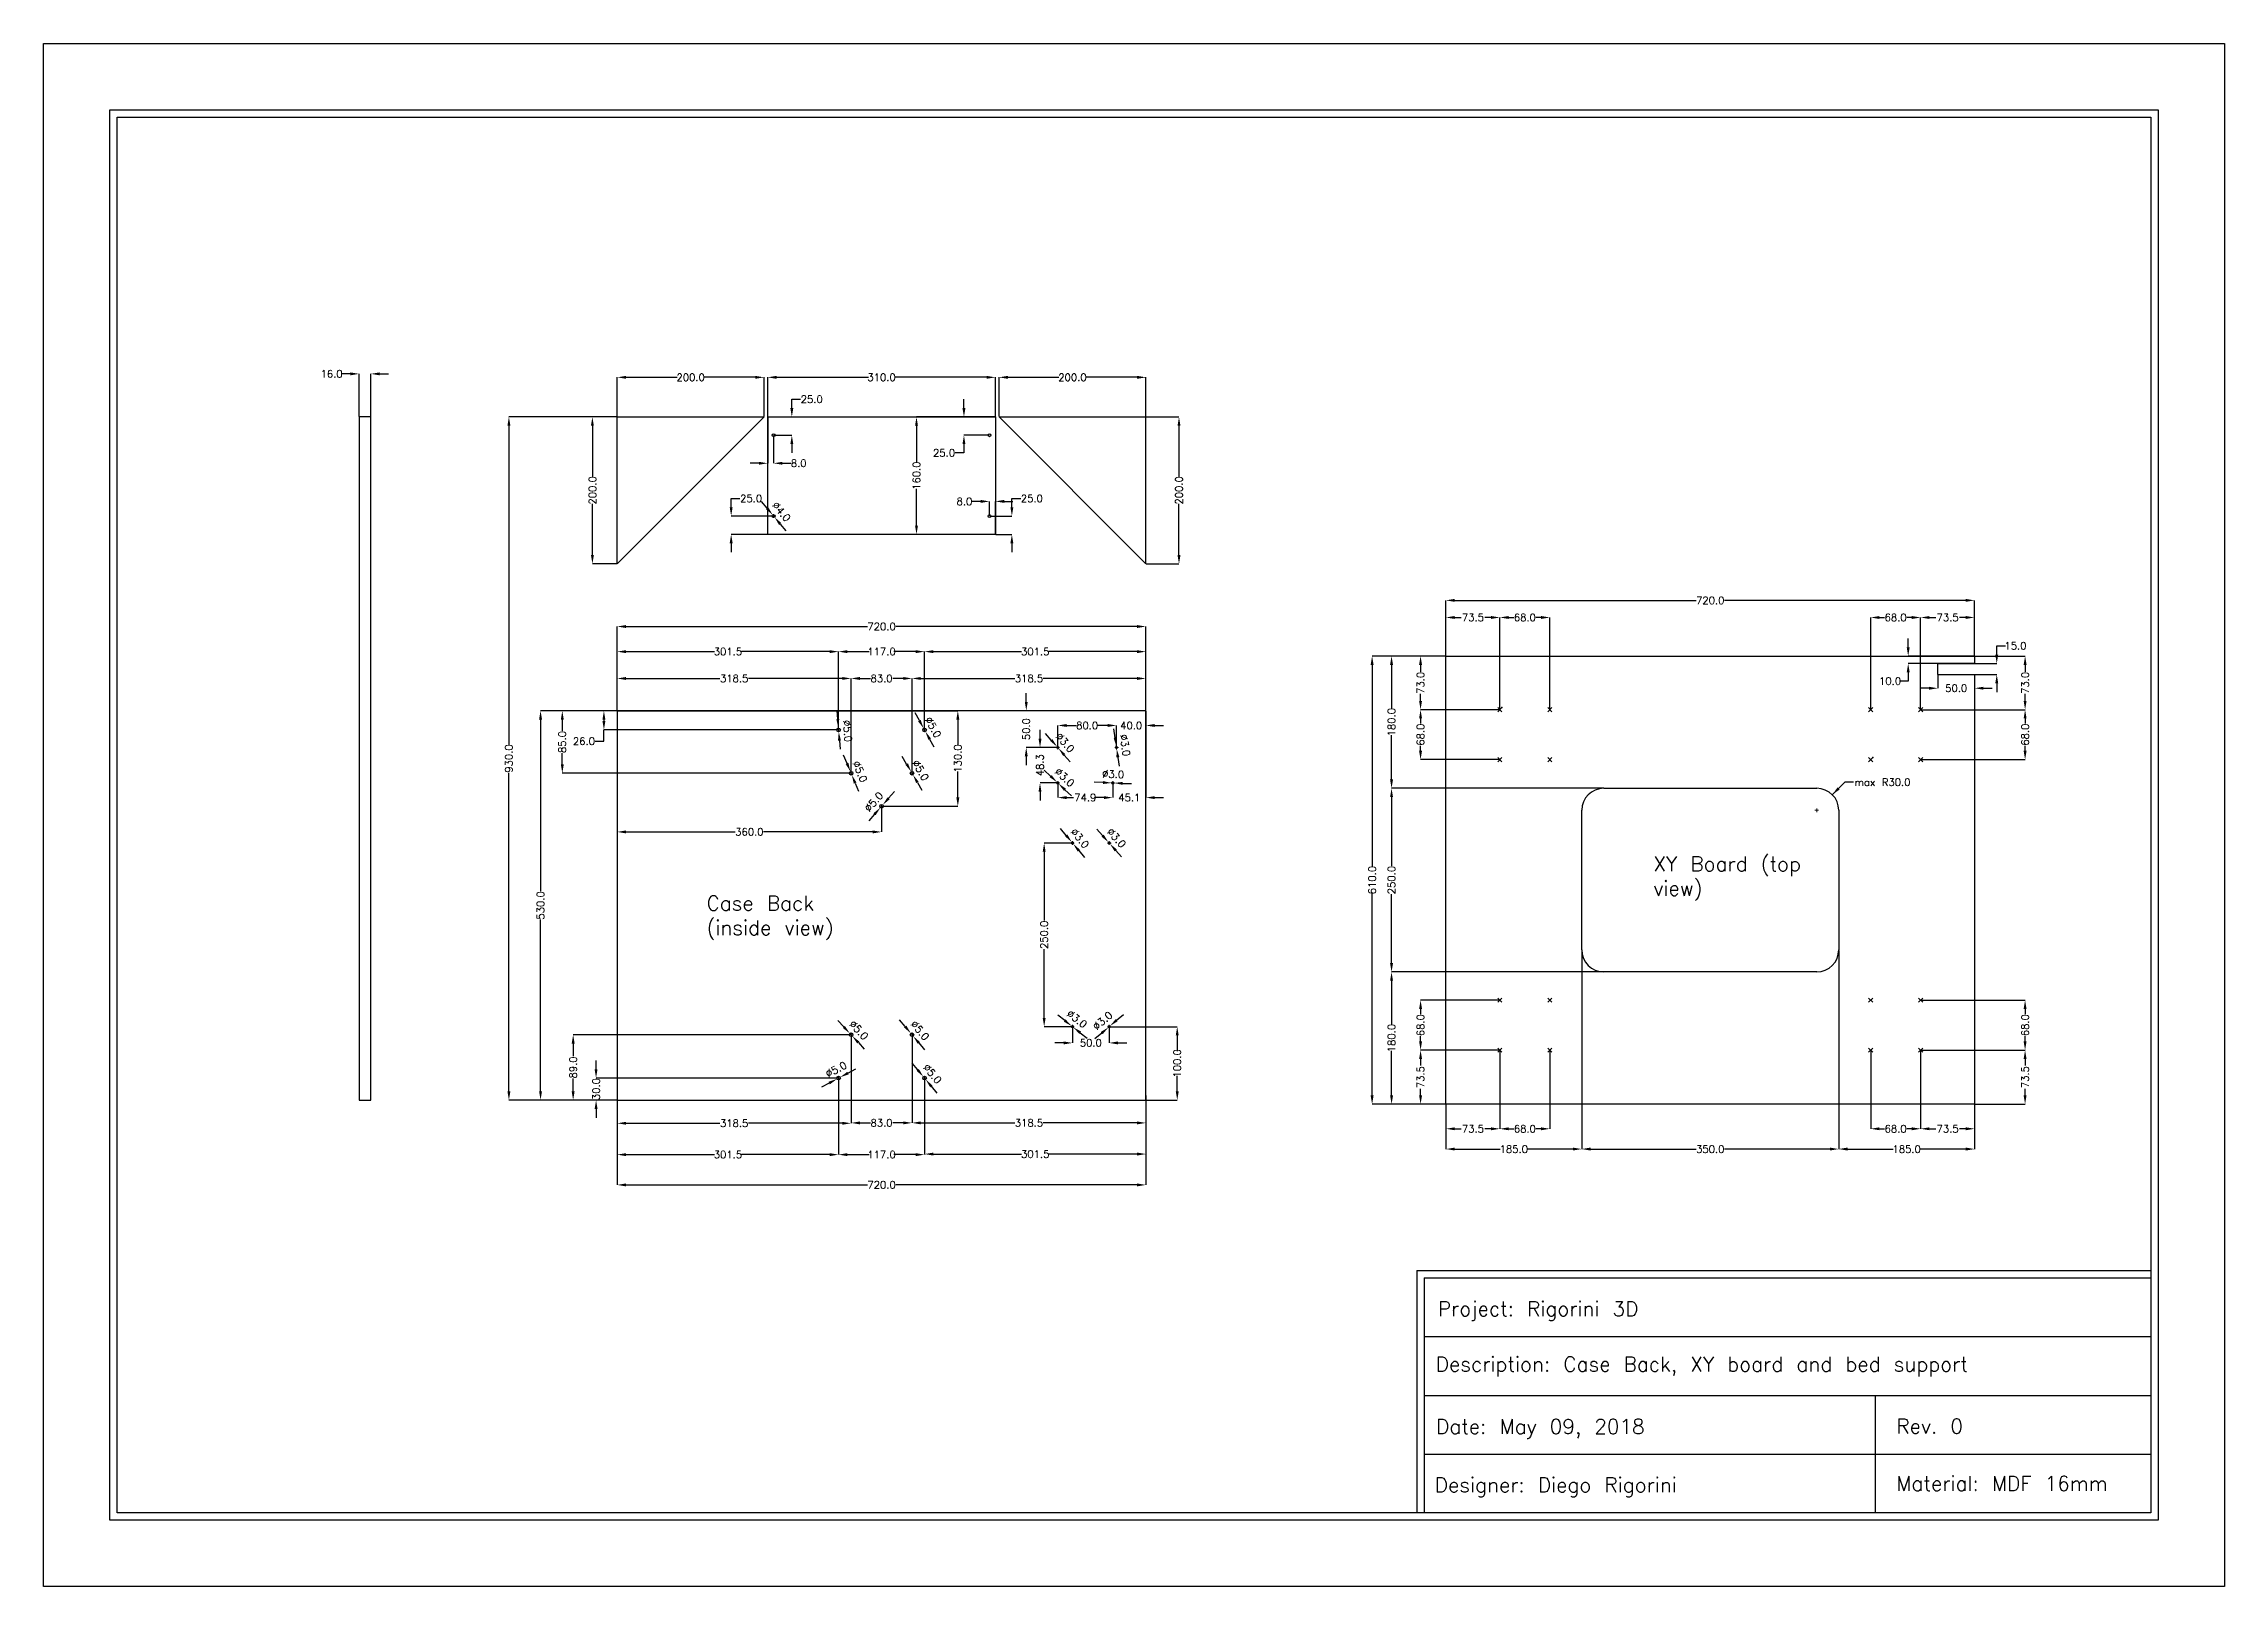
# Model space of a CAD drawing. Header units: millimetres. Extents: x -4601 to 5059, y -189 to 3749.
# Drawn here: x 2089 to 5059, y 1649 to 3749 of the extents above; entities that cross this region are included whole.
import ezdxf

# ---------------------------------------------------------------- set-up
doc = ezdxf.new("R2010")
doc.units = ezdxf.units.MM
doc.layers.get('0').update_dxf_attribs({"lineweight": 25})
doc.layers.add('DIMENSION', color=150, linetype='Continuous', lineweight=9)
doc.layers.add('NoPrint', color=3, linetype='Continuous', plot=False)
doc.layers.add('Wood Screw Points', color=1, linetype='Continuous')
doc.styles.get("Standard").update_dxf_attribs({"font": 'txt.shx', "height": 10})
doc.dimstyles.get("Standard").update_dxf_attribs({"dimscale": 100, "dimtxt": 12, "dimasz": 12, "dimexe": 0, "dimexo": 0.5, "dimgap": 1, "dimtad": 0, "dimtoh": 1, "dimdec": 1, "dimzin": 0, "dimdsep": 46, "dimtxsty": 'Standard', "dimcen": 2.5, "dimadec": 0, "dimazin": 0, "dimtfac": 1, "dimtdec": 4, "dimtofl": 0, "dimtmove": 0, "dimatfit": 3, "dimfxl": 1, "dimtolj": 1, "dimtzin": 0, "dimarcsym": 0})

msp = doc.modelspace()

# ---------------------------------------------------------------- texts
at = {"attachment_point": 1}
for s, insert, char_height, width in [('{\\H2x;XY Board (top view)}', (4281.41, 2642.15), 10, 227.8125), ('{\\H2x;Case Back (inside view)}', (2991.95, 2588.55), 10, 227.8125), ('Project: Rigorini 3D', (3987.95, 2036.55), 20, 2725.722), ('Description: Case Back, XY board and bed support', (3984.98, 1961.19), 20, 2725.722), ('Date: May 09, 2018', (3985.49, 1876.28), 20, 2725.722), ('Rev. 0', (4612.35, 1876.5), 20, 2725.722), ('Designer: Diego Rigorini', (3983.74, 1796.67), 20, 2725.722), ('Material: MDF 16mm', (4612.35, 1798.76), 20, 2725.722)]:
    msp.add_mtext(s, dxfattribs=dict(at, insert=insert, char_height=char_height, width=width))

# ---------------------------------------------------------------- blocks, each defined once
blk = doc.blocks.new('*D28')
at = {"layer": 'Defpoints', "color": 0}
for p in [(2870.3, 2955.2), (2870.3, 2840.5), (3590.3, 2840.5)]:
    blk.add_point(p, dxfattribs=at)
at = {"layer": 'DIMENSION', "color": 0, "lineweight": -2}
for p, q in [((2870.3, 2841), (2870.3, 2955.2)), ((2882.3, 2955.2), (3211, 2955.2)), ((3578.3, 2955.2), (3249.7, 2955.2)), ((3590.3, 2841), (3590.3, 2955.2))]:
    blk.add_line(p, q, dxfattribs=at)
at = {"layer": 'DIMENSION', "color": 0}
for points in [[(2882.3, 2957.2), (2882.3, 2953.2), (2870.3, 2955.2)], [(3578.3, 2953.2), (3578.3, 2957.2), (3590.3, 2955.2)]]:
    blk.add_solid(points, dxfattribs=at)
at = {"layer": 'DIMENSION', "color": 0, "insert": (3230.3, 2955.2), "char_height": 10, "attachment_point": 5}
blk.add_mtext('\\A1;720.0', dxfattribs=at)
blk = doc.blocks.new('*D30')
at = {"layer": 'Defpoints', "color": 0}
for p in [(3288.8, 2921), (3590.3, 2841), (3288.8, 2814.5)]:
    blk.add_point(p, dxfattribs=at)
at = {"layer": 'DIMENSION', "color": 0, "lineweight": -2}
for p, q in [((3288.8, 2815), (3288.8, 2921)), ((3300.8, 2921), (3421.1, 2921)), ((3578.3, 2921), (3458.1, 2921)), ((3590.3, 2841.5), (3590.3, 2921))]:
    blk.add_line(p, q, dxfattribs=at)
at = {"layer": 'DIMENSION', "color": 0}
for points in [[(3300.8, 2923), (3300.8, 2919), (3288.8, 2921)], [(3578.3, 2919), (3578.3, 2923), (3590.3, 2921)]]:
    blk.add_solid(points, dxfattribs=at)
at = {"layer": 'DIMENSION', "color": 0, "insert": (3439.6, 2921), "char_height": 10, "attachment_point": 5}
blk.add_mtext('\\A1;301.5', dxfattribs=at)
blk = doc.blocks.new('*D32')
at = {"layer": 'Defpoints', "color": 0}
for p in [(3171.8, 2921), (3171.8, 2814.5), (3288.8, 2814.5)]:
    blk.add_point(p, dxfattribs=at)
at = {"layer": 'DIMENSION', "color": 0, "lineweight": -2}
for p, q in [((3171.8, 2815), (3171.8, 2921)), ((3183.8, 2921), (3213.5, 2921)), ((3276.8, 2921), (3247.2, 2921)), ((3288.8, 2815), (3288.8, 2921))]:
    blk.add_line(p, q, dxfattribs=at)
at = {"layer": 'DIMENSION', "color": 0}
for points in [[(3183.8, 2923), (3183.8, 2919), (3171.8, 2921)], [(3276.8, 2919), (3276.8, 2923), (3288.8, 2921)]]:
    blk.add_solid(points, dxfattribs=at)
at = {"layer": 'DIMENSION', "color": 0, "insert": (3230.3, 2921), "char_height": 10, "attachment_point": 5}
blk.add_mtext('\\A1;117.0', dxfattribs=at)
blk = doc.blocks.new('*D33')
at = {"layer": 'Defpoints', "color": 0}
for p in [(2870.3, 2921), (2870.3, 2841), (3171.8, 2814.5)]:
    blk.add_point(p, dxfattribs=at)
at = {"layer": 'DIMENSION', "color": 0, "lineweight": -2}
for p, q in [((2870.3, 2841.5), (2870.3, 2921)), ((2882.3, 2921), (3002.6, 2921)), ((3159.8, 2921), (3039.6, 2921)), ((3171.8, 2815), (3171.8, 2921))]:
    blk.add_line(p, q, dxfattribs=at)
at = {"layer": 'DIMENSION', "color": 0}
for points in [[(2882.3, 2923), (2882.3, 2919), (2870.3, 2921)], [(3159.8, 2919), (3159.8, 2923), (3171.8, 2921)]]:
    blk.add_solid(points, dxfattribs=at)
at = {"layer": 'DIMENSION', "color": 0, "insert": (3021.1, 2921), "char_height": 10, "attachment_point": 5}
blk.add_mtext('\\A1;301.5', dxfattribs=at)
blk = doc.blocks.new('*D35')
at = {"layer": 'Defpoints', "color": 0}
for p in [(3188.8, 2884.5), (2870.3, 2840.5), (3188.8, 2755.5)]:
    blk.add_point(p, dxfattribs=at)
at = {"layer": 'DIMENSION', "color": 0, "lineweight": -2}
for p, q in [((2870.3, 2841), (2870.3, 2884.5)), ((2882.3, 2884.5), (3010.2, 2884.5)), ((3176.8, 2884.5), (3048.9, 2884.5)), ((3188.8, 2756), (3188.8, 2884.5))]:
    blk.add_line(p, q, dxfattribs=at)
at = {"layer": 'DIMENSION', "color": 0}
for points in [[(2882.3, 2886.5), (2882.3, 2882.5), (2870.3, 2884.5)], [(3176.8, 2882.5), (3176.8, 2886.5), (3188.8, 2884.5)]]:
    blk.add_solid(points, dxfattribs=at)
at = {"layer": 'DIMENSION', "color": 0, "insert": (3029.6, 2884.5), "char_height": 10, "attachment_point": 5}
blk.add_mtext('\\A1;318.5', dxfattribs=at)
blk = doc.blocks.new('*D36')
at = {"layer": 'Defpoints', "color": 0}
for p in [(3271.8, 2884.5), (3188.8, 2755.5), (3271.8, 2755.5)]:
    blk.add_point(p, dxfattribs=at)
at = {"layer": 'DIMENSION', "color": 0, "lineweight": -2}
for p, q in [((3188.8, 2756), (3188.8, 2884.5)), ((3200.8, 2884.5), (3215.2, 2884.5)), ((3259.8, 2884.5), (3245.5, 2884.5)), ((3271.8, 2756), (3271.8, 2884.5))]:
    blk.add_line(p, q, dxfattribs=at)
at = {"layer": 'DIMENSION', "color": 0}
for points in [[(3200.8, 2886.5), (3200.8, 2882.5), (3188.8, 2884.5)], [(3259.8, 2882.5), (3259.8, 2886.5), (3271.8, 2884.5)]]:
    blk.add_solid(points, dxfattribs=at)
at = {"layer": 'DIMENSION', "color": 0, "insert": (3230.3, 2884.5), "char_height": 10, "attachment_point": 5}
blk.add_mtext('\\A1;83.0', dxfattribs=at)
blk = doc.blocks.new('*D37')
at = {"layer": 'Defpoints', "color": 0}
for p in [(3590.3, 2884.5), (3590.3, 2840.5), (3271.8, 2755.5)]:
    blk.add_point(p, dxfattribs=at)
at = {"layer": 'DIMENSION', "color": 0, "lineweight": -2}
for p, q in [((3271.8, 2756), (3271.8, 2884.5)), ((3283.8, 2884.5), (3411.7, 2884.5)), ((3578.3, 2884.5), (3450.4, 2884.5)), ((3590.3, 2841), (3590.3, 2884.5))]:
    blk.add_line(p, q, dxfattribs=at)
at = {"layer": 'DIMENSION', "color": 0}
for points in [[(3283.8, 2886.5), (3283.8, 2882.5), (3271.8, 2884.5)], [(3578.3, 2882.5), (3578.3, 2886.5), (3590.3, 2884.5)]]:
    blk.add_solid(points, dxfattribs=at)
at = {"layer": 'DIMENSION', "color": 0, "insert": (3431.1, 2884.5), "char_height": 10, "attachment_point": 5}
blk.add_mtext('\\A1;318.5', dxfattribs=at)
blk = doc.blocks.new('*D39')
at = {"layer": 'Defpoints', "color": 0}
for p in [(2870.3, 2310.5), (3590.3, 2310.5), (3590.3, 2195.1)]:
    blk.add_point(p, dxfattribs=at)
at = {"layer": 'DIMENSION', "color": 0, "lineweight": -2}
for p, q in [((2870.3, 2310), (2870.3, 2195.1)), ((3590.3, 2310), (3590.3, 2195.1)), ((2882.3, 2195.1), (3211, 2195.1)), ((3578.3, 2195.1), (3249.7, 2195.1))]:
    blk.add_line(p, q, dxfattribs=at)
at = {"layer": 'DIMENSION', "color": 0}
for points in [[(2882.3, 2197.1), (2882.3, 2193.1), (2870.3, 2195.1)], [(3578.3, 2193.1), (3578.3, 2197.1), (3590.3, 2195.1)]]:
    blk.add_solid(points, dxfattribs=at)
at = {"layer": 'DIMENSION', "color": 0, "insert": (3230.3, 2195.1), "char_height": 10, "attachment_point": 5}
blk.add_mtext('\\A1;720.0', dxfattribs=at)
blk = doc.blocks.new('*D40')
at = {"layer": 'Defpoints', "color": 0}
for p in [(3171.8, 2340.5), (2870.3, 2310.5), (3171.8, 2236.3)]:
    blk.add_point(p, dxfattribs=at)
at = {"layer": 'DIMENSION', "color": 0, "lineweight": -2}
for p, q in [((3171.8, 2340), (3171.8, 2236.3)), ((2870.3, 2310), (2870.3, 2236.3)), ((2882.3, 2236.3), (3002.6, 2236.3)), ((3159.8, 2236.3), (3039.6, 2236.3))]:
    blk.add_line(p, q, dxfattribs=at)
at = {"layer": 'DIMENSION', "color": 0}
for points in [[(2882.3, 2238.3), (2882.3, 2234.3), (2870.3, 2236.3)], [(3159.8, 2234.3), (3159.8, 2238.3), (3171.8, 2236.3)]]:
    blk.add_solid(points, dxfattribs=at)
at = {"layer": 'DIMENSION', "color": 0, "insert": (3021.1, 2236.3), "char_height": 10, "attachment_point": 5}
blk.add_mtext('\\A1;301.5', dxfattribs=at)
blk = doc.blocks.new('*D41')
at = {"layer": 'Defpoints', "color": 0}
for p in [(3171.8, 2340.5), (3288.8, 2340.5), (3288.8, 2236.3)]:
    blk.add_point(p, dxfattribs=at)
at = {"layer": 'DIMENSION', "color": 0, "lineweight": -2}
for p, q in [((3171.8, 2340), (3171.8, 2236.3)), ((3288.8, 2340), (3288.8, 2236.3)), ((3183.8, 2236.3), (3213.5, 2236.3)), ((3276.8, 2236.3), (3247.2, 2236.3))]:
    blk.add_line(p, q, dxfattribs=at)
at = {"layer": 'DIMENSION', "color": 0}
for points in [[(3183.8, 2238.3), (3183.8, 2234.3), (3171.8, 2236.3)], [(3276.8, 2234.3), (3276.8, 2238.3), (3288.8, 2236.3)]]:
    blk.add_solid(points, dxfattribs=at)
at = {"layer": 'DIMENSION', "color": 0, "insert": (3230.3, 2236.3), "char_height": 10, "attachment_point": 5}
blk.add_mtext('\\A1;117.0', dxfattribs=at)
blk = doc.blocks.new('*D42')
at = {"layer": 'Defpoints', "color": 0}
for p in [(3288.8, 2340.5), (3590.3, 2317.1), (3590.3, 2237.1)]:
    blk.add_point(p, dxfattribs=at)
at = {"layer": 'DIMENSION', "color": 0, "lineweight": -2}
for p, q in [((3288.8, 2340), (3288.8, 2237.1)), ((3590.3, 2316.6), (3590.3, 2237.1)), ((3300.8, 2237.1), (3421.1, 2237.1)), ((3578.3, 2237.1), (3458.1, 2237.1))]:
    blk.add_line(p, q, dxfattribs=at)
at = {"layer": 'DIMENSION', "color": 0}
for points in [[(3300.8, 2239.1), (3300.8, 2235.1), (3288.8, 2237.1)], [(3578.3, 2235.1), (3578.3, 2239.1), (3590.3, 2237.1)]]:
    blk.add_solid(points, dxfattribs=at)
at = {"layer": 'DIMENSION', "color": 0, "insert": (3439.6, 2237.1), "char_height": 10, "attachment_point": 5}
blk.add_mtext('\\A1;301.5', dxfattribs=at)
blk = doc.blocks.new('*D43')
at = {"layer": 'Defpoints', "color": 0}
for p in [(3188.8, 2399.5), (2870.3, 2310.5), (3188.8, 2279)]:
    blk.add_point(p, dxfattribs=at)
at = {"layer": 'DIMENSION', "color": 0, "lineweight": -2}
for p, q in [((3188.8, 2399), (3188.8, 2279)), ((2870.3, 2310), (2870.3, 2279)), ((2882.3, 2279), (3010.2, 2279)), ((3176.8, 2279), (3048.9, 2279))]:
    blk.add_line(p, q, dxfattribs=at)
at = {"layer": 'DIMENSION', "color": 0}
for points in [[(2882.3, 2281), (2882.3, 2277), (2870.3, 2279)], [(3176.8, 2277), (3176.8, 2281), (3188.8, 2279)]]:
    blk.add_solid(points, dxfattribs=at)
at = {"layer": 'DIMENSION', "color": 0, "insert": (3029.6, 2279), "char_height": 10, "attachment_point": 5}
blk.add_mtext('\\A1;318.5', dxfattribs=at)
blk = doc.blocks.new('*D44')
at = {"layer": 'Defpoints', "color": 0}
for p in [(3188.8, 2399.5), (3271.8, 2399.5), (3271.8, 2279.5)]:
    blk.add_point(p, dxfattribs=at)
at = {"layer": 'DIMENSION', "color": 0, "lineweight": -2}
for p, q in [((3188.8, 2399), (3188.8, 2279.5)), ((3271.8, 2399), (3271.8, 2279.5)), ((3200.8, 2279.5), (3215.2, 2279.5)), ((3259.8, 2279.5), (3245.5, 2279.5))]:
    blk.add_line(p, q, dxfattribs=at)
at = {"layer": 'DIMENSION', "color": 0}
for points in [[(3200.8, 2281.5), (3200.8, 2277.5), (3188.8, 2279.5)], [(3259.8, 2277.5), (3259.8, 2281.5), (3271.8, 2279.5)]]:
    blk.add_solid(points, dxfattribs=at)
at = {"layer": 'DIMENSION', "color": 0, "insert": (3230.3, 2279.5), "char_height": 10, "attachment_point": 5}
blk.add_mtext('\\A1;83.0', dxfattribs=at)
blk = doc.blocks.new('*D45')
at = {"layer": 'Defpoints', "color": 0}
for p in [(3271.8, 2399.5), (3590.3, 2310.5), (3590.3, 2279.5)]:
    blk.add_point(p, dxfattribs=at)
at = {"layer": 'DIMENSION', "color": 0, "lineweight": -2}
for p, q in [((3271.8, 2399), (3271.8, 2279.5)), ((3590.3, 2310), (3590.3, 2279.5)), ((3283.8, 2279.5), (3411.7, 2279.5)), ((3578.3, 2279.5), (3450.4, 2279.5))]:
    blk.add_line(p, q, dxfattribs=at)
at = {"layer": 'DIMENSION', "color": 0}
for points in [[(3283.8, 2281.5), (3283.8, 2277.5), (3271.8, 2279.5)], [(3578.3, 2277.5), (3578.3, 2281.5), (3590.3, 2279.5)]]:
    blk.add_solid(points, dxfattribs=at)
at = {"layer": 'DIMENSION', "color": 0, "insert": (3431.1, 2279.5), "char_height": 10, "attachment_point": 5}
blk.add_mtext('\\A1;318.5', dxfattribs=at)
blk = doc.blocks.new('*D47')
at = {"layer": 'Defpoints', "color": 0}
for p in [(2870.3, 2840.5), (2765.9, 2310.5), (2870.3, 2310.5)]:
    blk.add_point(p, dxfattribs=at)
at = {"layer": 'DIMENSION', "color": 0, "lineweight": -2}
for p, q in [((2869.8, 2840.5), (2765.9, 2840.5)), ((2765.9, 2828.5), (2765.9, 2594.8)), ((2765.9, 2322.5), (2765.9, 2556.2)), ((2869.8, 2310.5), (2765.9, 2310.5))]:
    blk.add_line(p, q, dxfattribs=at)
at = {"layer": 'DIMENSION', "color": 0}
for points in [[(2767.9, 2828.5), (2763.9, 2828.5), (2765.9, 2840.5)], [(2763.9, 2322.5), (2767.9, 2322.5), (2765.9, 2310.5)]]:
    blk.add_solid(points, dxfattribs=at)
at = {"layer": 'DIMENSION', "color": 0, "insert": (2765.9, 2575.5), "char_height": 10, "attachment_point": 5, "rotation": 90}
blk.add_mtext('\\A1;530.0', dxfattribs=at)
blk = doc.blocks.new('*D48')
at = {"layer": 'Defpoints', "color": 0}
for p in [(2870.3, 2840.5), (2852.2, 2814.5), (3171.8, 2814.5)]:
    blk.add_point(p, dxfattribs=at)
at = {"layer": 'DIMENSION', "color": 0, "lineweight": -2}
for p, q in [((2869.8, 2840.5), (2852.2, 2840.5)), ((2852.2, 2828.5), (2852.2, 2826.5)), ((2840.2, 2799.1), (2852.2, 2799.1)), ((2852.2, 2799.1), (2852.2, 2814.5)), ((3171.3, 2814.5), (2852.2, 2814.5))]:
    blk.add_line(p, q, dxfattribs=at)
at = {"layer": 'DIMENSION', "color": 0}
for points in [[(2854.2, 2828.5), (2850.2, 2828.5), (2852.2, 2840.5)], [(2850.2, 2826.5), (2854.2, 2826.5), (2852.2, 2814.5)]]:
    blk.add_solid(points, dxfattribs=at)
at = {"layer": 'DIMENSION', "color": 0, "insert": (2825, 2799.1), "char_height": 10, "attachment_point": 5}
blk.add_mtext('\\A1;26.0', dxfattribs=at)
blk = doc.blocks.new('*D50')
at = {"layer": 'Defpoints', "color": 0}
for p in [(2870.3, 2840.5), (2795.5, 2755.5), (3188.8, 2755.5)]:
    blk.add_point(p, dxfattribs=at)
at = {"layer": 'DIMENSION', "color": 0, "lineweight": -2}
for p, q in [((2869.8, 2840.5), (2795.5, 2840.5)), ((2795.5, 2828.5), (2795.5, 2813.2)), ((2795.5, 2767.5), (2795.5, 2782.8)), ((3188.3, 2755.5), (2795.5, 2755.5))]:
    blk.add_line(p, q, dxfattribs=at)
at = {"layer": 'DIMENSION', "color": 0}
for points in [[(2797.5, 2828.5), (2793.5, 2828.5), (2795.5, 2840.5)], [(2793.5, 2767.5), (2797.5, 2767.5), (2795.5, 2755.5)]]:
    blk.add_solid(points, dxfattribs=at)
at = {"layer": 'DIMENSION', "color": 0, "insert": (2795.5, 2798), "char_height": 10, "attachment_point": 5, "rotation": 90}
blk.add_mtext('\\A1;85.0', dxfattribs=at)
blk = doc.blocks.new('*D52')
at = {"layer": 'Defpoints', "color": 0}
for p in [(2841.5, 2340.5), (3171.8, 2340.5), (2870.3, 2310.5)]:
    blk.add_point(p, dxfattribs=at)
at = {"layer": 'DIMENSION', "color": 0, "lineweight": -2}
for p, q in [((2841.5, 2352.5), (2841.5, 2364.5)), ((3171.3, 2340.5), (2841.5, 2340.5)), ((2869.8, 2310.5), (2841.5, 2310.5)), ((2841.5, 2298.5), (2841.5, 2286.5))]:
    blk.add_line(p, q, dxfattribs=at)
at = {"layer": 'DIMENSION', "color": 0}
for points in [[(2839.5, 2352.5), (2843.5, 2352.5), (2841.5, 2340.5)], [(2843.5, 2298.5), (2839.5, 2298.5), (2841.5, 2310.5)]]:
    blk.add_solid(points, dxfattribs=at)
at = {"layer": 'DIMENSION', "color": 0, "insert": (2841.5, 2325.5), "char_height": 10, "attachment_point": 5, "rotation": 90}
blk.add_mtext('\\A1;30.0', dxfattribs=at)
blk = doc.blocks.new('*D53')
at = {"layer": 'Defpoints', "color": 0}
for p in [(2810.3, 2399.5), (3188.8, 2399.5), (2870.3, 2310.5)]:
    blk.add_point(p, dxfattribs=at)
at = {"layer": 'DIMENSION', "color": 0, "lineweight": -2}
for p, q in [((3188.3, 2399.5), (2810.3, 2399.5)), ((2810.3, 2387.5), (2810.3, 2370.2)), ((2810.3, 2322.5), (2810.3, 2339.8)), ((2869.8, 2310.5), (2810.3, 2310.5))]:
    blk.add_line(p, q, dxfattribs=at)
at = {"layer": 'DIMENSION', "color": 0}
for points in [[(2812.3, 2387.5), (2808.3, 2387.5), (2810.3, 2399.5)], [(2808.3, 2322.5), (2812.3, 2322.5), (2810.3, 2310.5)]]:
    blk.add_solid(points, dxfattribs=at)
at = {"layer": 'DIMENSION', "color": 0, "insert": (2810.3, 2355), "char_height": 10, "attachment_point": 5, "rotation": 90}
blk.add_mtext('\\A1;89.0', dxfattribs=at)
blk = doc.blocks.new('*D55')
at = {"layer": 'Defpoints', "color": 0}
for p in [(3171.6, 2817), (3172, 2812)]:
    blk.add_point(p, dxfattribs=at)
at = {"layer": 'DIMENSION', "color": 0, "lineweight": -2}
for p, q in [((3170.7, 2829), (3169.7, 2840.9)), ((3173, 2800.1), (3173.9, 2788.1))]:
    blk.add_line(p, q, dxfattribs=at)
at = {"layer": 'DIMENSION', "color": 0}
for p, q in [((3169.3, 2814.5), (3174.3, 2814.5)), ((3171.8, 2812), (3171.8, 2817))]:
    blk.add_line(p, q, dxfattribs=at)
for points in [[(3168.7, 2828.8), (3172.7, 2829.1), (3171.6, 2817)], [(3175, 2800.2), (3171, 2799.9), (3172, 2812)]]:
    blk.add_solid(points, dxfattribs=at)
at = {"layer": 'DIMENSION', "color": 0, "insert": (3184, 2813), "char_height": 10, "attachment_point": 5, "rotation": 274.5856}
blk.add_mtext('\\A1;{\\Q0;%%c}5.0', dxfattribs=at)
blk = doc.blocks.new('*D56')
at = {"layer": 'Defpoints', "color": 0}
for p in [(3187.9, 2757.8), (3189.8, 2753.2)]:
    blk.add_point(p, dxfattribs=at)
at = {"layer": 'DIMENSION', "color": 0, "lineweight": -2}
for p, q in [((3183.3, 2768.9), (3178.6, 2780)), ((3194.4, 2742.1), (3199, 2731))]:
    blk.add_line(p, q, dxfattribs=at)
at = {"layer": 'DIMENSION', "color": 0}
for p, q in [((3186.3, 2755.5), (3191.3, 2755.5)), ((3188.8, 2753), (3188.8, 2758))]:
    blk.add_line(p, q, dxfattribs=at)
for points in [[(3181.4, 2768.1), (3185.1, 2769.7), (3187.9, 2757.8)], [(3196.2, 2742.9), (3192.5, 2741.4), (3189.8, 2753.2)]]:
    blk.add_solid(points, dxfattribs=at)
at = {"layer": 'DIMENSION', "color": 0, "insert": (3200.9, 2757.8), "char_height": 10, "attachment_point": 5, "rotation": 292.5844}
blk.add_mtext('\\A1;{\\Q0;%%c}5.0', dxfattribs=at)
blk = doc.blocks.new('*D57')
at = {"layer": 'Defpoints', "color": 0}
for p in [(3270.6, 2757.7), (3273.1, 2753.4)]:
    blk.add_point(p, dxfattribs=at)
at = {"layer": 'DIMENSION', "color": 0, "lineweight": -2}
for p, q in [((3264.5, 2768), (3258.5, 2778.4)), ((3279.1, 2743), (3285.2, 2732.6))]:
    blk.add_line(p, q, dxfattribs=at)
at = {"layer": 'DIMENSION', "color": 0}
for p, q in [((3269.3, 2755.5), (3274.3, 2755.5)), ((3271.8, 2753), (3271.8, 2758))]:
    blk.add_line(p, q, dxfattribs=at)
for points in [[(3262.8, 2767), (3266.3, 2769), (3270.6, 2757.7)], [(3280.8, 2744), (3277.4, 2742), (3273.1, 2753.4)]]:
    blk.add_solid(points, dxfattribs=at)
at = {"layer": 'DIMENSION', "color": 0, "insert": (3283.4, 2759.4), "char_height": 10, "attachment_point": 5, "rotation": 300.2215}
blk.add_mtext('\\A1;{\\Q0;%%c}5.0', dxfattribs=at)
blk = doc.blocks.new('*D58')
at = {"layer": 'Defpoints', "color": 0}
for p in [(3287.6, 2816.7), (3290, 2812.3)]:
    blk.add_point(p, dxfattribs=at)
at = {"layer": 'DIMENSION', "color": 0, "lineweight": -2}
for p, q in [((3281.8, 2827.2), (3276, 2837.7)), ((3295.8, 2801.8), (3301.7, 2791.3))]:
    blk.add_line(p, q, dxfattribs=at)
at = {"layer": 'DIMENSION', "color": 0}
for p, q in [((3286.3, 2814.5), (3291.3, 2814.5)), ((3288.8, 2812), (3288.8, 2817))]:
    blk.add_line(p, q, dxfattribs=at)
for points in [[(3280, 2826.2), (3283.5, 2828.2), (3287.6, 2816.7)], [(3297.6, 2802.8), (3294.1, 2800.9), (3290, 2812.3)]]:
    blk.add_solid(points, dxfattribs=at)
at = {"layer": 'DIMENSION', "color": 0, "insert": (3300.5, 2818.1), "char_height": 10, "attachment_point": 5, "rotation": 298.9625}
blk.add_mtext('\\A1;{\\Q0;%%c}5.0', dxfattribs=at)
blk = doc.blocks.new('*D59')
at = {"layer": 'Defpoints', "color": 0}
for p in [(3187.1, 2401.3), (3190.5, 2397.7)]:
    blk.add_point(p, dxfattribs=at)
at = {"layer": 'DIMENSION', "color": 0, "lineweight": -2}
for p, q in [((3179, 2410.2), (3170.8, 2419)), ((3198.7, 2388.9), (3206.8, 2380.1))]:
    blk.add_line(p, q, dxfattribs=at)
at = {"layer": 'DIMENSION', "color": 0}
for p, q in [((3186.3, 2399.5), (3191.3, 2399.5)), ((3188.8, 2397), (3188.8, 2402))]:
    blk.add_line(p, q, dxfattribs=at)
for points in [[(3177.5, 2408.8), (3180.4, 2411.5), (3187.1, 2401.3)], [(3200.1, 2390.2), (3197.2, 2387.5), (3190.5, 2397.7)]]:
    blk.add_solid(points, dxfattribs=at)
at = {"layer": 'DIMENSION', "color": 0, "insert": (3199.3, 2405.8), "char_height": 10, "attachment_point": 5, "rotation": 312.795}
blk.add_mtext('\\A1;{\\Q0;%%c}5.0', dxfattribs=at)
blk = doc.blocks.new('*D60')
at = {"layer": 'Defpoints', "color": 0}
for p in [(3270.2, 2401.4), (3273.4, 2397.6)]:
    blk.add_point(p, dxfattribs=at)
at = {"layer": 'DIMENSION', "color": 0, "lineweight": -2}
for p, q in [((3262.6, 2410.7), (3254.9, 2419.9)), ((3281.1, 2388.4), (3288.8, 2379.1))]:
    blk.add_line(p, q, dxfattribs=at)
at = {"layer": 'DIMENSION', "color": 0}
for p, q in [((3269.3, 2399.5), (3274.3, 2399.5)), ((3271.8, 2397), (3271.8, 2402))]:
    blk.add_line(p, q, dxfattribs=at)
for points in [[(3261, 2409.4), (3264.1, 2411.9), (3270.2, 2401.4)], [(3282.6, 2389.6), (3279.6, 2387.1), (3273.4, 2397.6)]]:
    blk.add_solid(points, dxfattribs=at)
at = {"layer": 'DIMENSION', "color": 0, "insert": (3282.6, 2405.3), "char_height": 10, "attachment_point": 5, "rotation": 309.7343}
blk.add_mtext('\\A1;{\\Q0;%%c}5.0', dxfattribs=at)
blk = doc.blocks.new('*D61')
at = {"layer": 'Defpoints', "color": 0}
for p in [(3287.2, 2342.4), (3290.4, 2338.6)]:
    blk.add_point(p, dxfattribs=at)
at = {"layer": 'DIMENSION', "color": 0, "lineweight": -2}
for p, q in [((3279.6, 2351.7), (3271.9, 2360.9)), ((3298.1, 2329.4), (3305.8, 2320.1))]:
    blk.add_line(p, q, dxfattribs=at)
at = {"layer": 'DIMENSION', "color": 0}
for p, q in [((3286.3, 2340.5), (3291.3, 2340.5)), ((3288.8, 2338), (3288.8, 2343))]:
    blk.add_line(p, q, dxfattribs=at)
for points in [[(3278, 2350.4), (3281.1, 2352.9), (3287.2, 2342.4)], [(3299.6, 2330.6), (3296.5, 2328.1), (3290.4, 2338.6)]]:
    blk.add_solid(points, dxfattribs=at)
at = {"layer": 'DIMENSION', "color": 0, "insert": (3299.6, 2346.3), "char_height": 10, "attachment_point": 5, "rotation": 309.7124}
blk.add_mtext('\\A1;{\\Q0;%%c}5.0', dxfattribs=at)
blk = doc.blocks.new('*D62')
at = {"layer": 'Defpoints', "color": 0}
for p in [(3169.6, 2339.3), (3174, 2341.7)]:
    blk.add_point(p, dxfattribs=at)
at = {"layer": 'DIMENSION', "color": 0, "lineweight": -2}
for p, q in [((3184.6, 2347.3), (3195.2, 2352.9)), ((3159, 2333.7), (3148.4, 2328.1))]:
    blk.add_line(p, q, dxfattribs=at)
at = {"layer": 'DIMENSION', "color": 0}
for p, q in [((3169.3, 2340.5), (3174.3, 2340.5)), ((3171.8, 2338), (3171.8, 2343))]:
    blk.add_line(p, q, dxfattribs=at)
for points in [[(3183.7, 2349.1), (3185.6, 2345.5), (3174, 2341.7)], [(3159.9, 2332), (3158.1, 2335.5), (3169.6, 2339.3)]]:
    blk.add_solid(points, dxfattribs=at)
at = {"layer": 'DIMENSION', "color": 0, "insert": (3168.4, 2352.3), "char_height": 10, "attachment_point": 5, "rotation": 27.8842}
blk.add_mtext('\\A1;{\\Q0;%%c}5.0', dxfattribs=at)
blk = doc.blocks.new('*D64')
at = {"layer": 'Defpoints', "color": 0}
for p in [(3490.3, 2660.5), (3451.8, 2410.5), (3490.3, 2410.5)]:
    blk.add_point(p, dxfattribs=at)
at = {"layer": 'DIMENSION', "color": 0, "lineweight": -2}
for p, q in [((3489.8, 2660.5), (3451.8, 2660.5)), ((3451.8, 2648.5), (3451.8, 2554.8)), ((3451.8, 2422.5), (3451.8, 2516.2)), ((3489.8, 2410.5), (3451.8, 2410.5))]:
    blk.add_line(p, q, dxfattribs=at)
at = {"layer": 'DIMENSION', "color": 0}
for points in [[(3453.8, 2648.5), (3449.8, 2648.5), (3451.8, 2660.5)], [(3449.8, 2422.5), (3453.8, 2422.5), (3451.8, 2410.5)]]:
    blk.add_solid(points, dxfattribs=at)
at = {"layer": 'DIMENSION', "color": 0, "insert": (3451.8, 2535.5), "char_height": 10, "attachment_point": 5, "rotation": 90}
blk.add_mtext('\\A1;250.0', dxfattribs=at)
blk = doc.blocks.new('*D66')
at = {"layer": 'Defpoints', "color": 0}
for p in [(3490.3, 2410.5), (3540.3, 2410.5), (3540.3, 2388.4)]:
    blk.add_point(p, dxfattribs=at)
at = {"layer": 'DIMENSION', "color": 0, "lineweight": -2}
for p, q in [((3490.3, 2410), (3490.3, 2388.4)), ((3540.3, 2410), (3540.3, 2388.4)), ((3478.3, 2388.4), (3466.3, 2388.4)), ((3552.3, 2388.4), (3564.3, 2388.4))]:
    blk.add_line(p, q, dxfattribs=at)
at = {"layer": 'DIMENSION', "color": 0}
for points in [[(3478.3, 2386.4), (3478.3, 2390.4), (3490.3, 2388.4)], [(3552.3, 2390.4), (3552.3, 2386.4), (3540.3, 2388.4)]]:
    blk.add_solid(points, dxfattribs=at)
at = {"layer": 'DIMENSION', "color": 0, "insert": (3515.3, 2388.4), "char_height": 10, "attachment_point": 5}
blk.add_mtext('\\A1;50.0', dxfattribs=at)
blk = doc.blocks.new('*D68')
at = {"layer": 'Defpoints', "color": 0}
for p in [(3489.1, 2411.4), (3491.5, 2409.6)]:
    blk.add_point(p, dxfattribs=at)
at = {"layer": 'DIMENSION', "color": 0, "lineweight": -2}
for p, q in [((3479.7, 2418.8), (3470.2, 2426.2)), ((3501, 2402.2), (3510.4, 2394.8))]:
    blk.add_line(p, q, dxfattribs=at)
at = {"layer": 'DIMENSION', "color": 0}
for p, q in [((3487.8, 2410.5), (3492.8, 2410.5)), ((3490.3, 2408), (3490.3, 2413))]:
    blk.add_line(p, q, dxfattribs=at)
for points in [[(3478.5, 2417.3), (3480.9, 2420.4), (3489.1, 2411.4)], [(3502.2, 2403.8), (3499.7, 2400.6), (3491.5, 2409.6)]]:
    blk.add_solid(points, dxfattribs=at)
at = {"layer": 'DIMENSION', "color": 0, "insert": (3496.5, 2420.9), "char_height": 10, "attachment_point": 5, "rotation": 321.9554}
blk.add_mtext('\\A1;{\\Q0;%%c}3.0', dxfattribs=at)
blk = doc.blocks.new('*D69')
at = {"layer": 'Defpoints', "color": 0}
for p in [(3539.2, 2409.5), (3541.5, 2411.5)]:
    blk.add_point(p, dxfattribs=at)
at = {"layer": 'DIMENSION', "color": 0}
for p, q in [((3537.8, 2410.5), (3542.8, 2410.5)), ((3540.3, 2408), (3540.3, 2413))]:
    blk.add_line(p, q, dxfattribs=at)
at = {"layer": 'DIMENSION', "color": 0, "lineweight": -2}
for p, q in [((3550.5, 2419.3), (3559.6, 2427.2)), ((3530.1, 2401.7), (3521, 2393.8))]:
    blk.add_line(p, q, dxfattribs=at)
at = {"layer": 'DIMENSION', "color": 0}
for points in [[(3531.4, 2400.2), (3528.8, 2403.2), (3539.2, 2409.5)], [(3549.2, 2420.8), (3551.8, 2417.8), (3541.5, 2411.5)]]:
    blk.add_solid(points, dxfattribs=at)
at = {"layer": 'DIMENSION', "color": 0, "insert": (3531.3, 2418.6), "char_height": 10, "attachment_point": 5, "rotation": 40.8099}
blk.add_mtext('\\A1;{\\Q0;%%c}3.0', dxfattribs=at)
blk = doc.blocks.new('*D71')
at = {"layer": 'Defpoints', "color": 0}
for p in [(3489.4, 2661.7), (3491.3, 2659.4)]:
    blk.add_point(p, dxfattribs=at)
at = {"layer": 'DIMENSION', "color": 0, "lineweight": -2}
for p, q in [((3481.7, 2670.9), (3474.1, 2680.2)), ((3498.9, 2650.1), (3506.6, 2640.9))]:
    blk.add_line(p, q, dxfattribs=at)
at = {"layer": 'DIMENSION', "color": 0}
for p, q in [((3487.8, 2660.5), (3492.8, 2660.5)), ((3490.3, 2658), (3490.3, 2663))]:
    blk.add_line(p, q, dxfattribs=at)
for points in [[(3480.2, 2669.6), (3483.3, 2672.2), (3489.4, 2661.7)], [(3500.5, 2651.4), (3497.4, 2648.8), (3491.3, 2659.4)]]:
    blk.add_solid(points, dxfattribs=at)
at = {"layer": 'DIMENSION', "color": 0, "insert": (3500.5, 2667), "char_height": 10, "attachment_point": 5, "rotation": 309.5802}
blk.add_mtext('\\A1;{\\Q0;%%c}3.0', dxfattribs=at)
blk = doc.blocks.new('*D73')
at = {"layer": 'Defpoints', "color": 0}
for p in [(3590.3, 2840.5), (3550.3, 2820.5), (3550.3, 2790.5)]:
    blk.add_point(p, dxfattribs=at)
at = {"layer": 'DIMENSION', "color": 0, "lineweight": -2}
for p, q in [((3590.3, 2840), (3590.3, 2820.5)), ((3538.3, 2820.5), (3526.3, 2820.5)), ((3550.3, 2791), (3550.3, 2820.5)), ((3602.3, 2820.5), (3614.3, 2820.5))]:
    blk.add_line(p, q, dxfattribs=at)
at = {"layer": 'DIMENSION', "color": 0}
for points in [[(3538.3, 2818.5), (3538.3, 2822.5), (3550.3, 2820.5)], [(3602.3, 2822.5), (3602.3, 2818.5), (3590.3, 2820.5)]]:
    blk.add_solid(points, dxfattribs=at)
at = {"layer": 'DIMENSION', "color": 0, "insert": (3570.3, 2820.5), "char_height": 10, "attachment_point": 5}
blk.add_mtext('\\A1;40.0', dxfattribs=at)
blk = doc.blocks.new('*D74')
at = {"layer": 'Defpoints', "color": 0}
for p in [(3470.3, 2820.5), (3470.3, 2790.5), (3550.3, 2790.5)]:
    blk.add_point(p, dxfattribs=at)
at = {"layer": 'DIMENSION', "color": 0, "lineweight": -2}
for p, q in [((3470.3, 2791), (3470.3, 2820.5)), ((3482.3, 2820.5), (3496, 2820.5)), ((3538.3, 2820.5), (3524.7, 2820.5)), ((3550.3, 2791), (3550.3, 2820.5))]:
    blk.add_line(p, q, dxfattribs=at)
at = {"layer": 'DIMENSION', "color": 0}
for points in [[(3482.3, 2822.5), (3482.3, 2818.5), (3470.3, 2820.5)], [(3538.3, 2818.5), (3538.3, 2822.5), (3550.3, 2820.5)]]:
    blk.add_solid(points, dxfattribs=at)
at = {"layer": 'DIMENSION', "color": 0, "insert": (3510.3, 2820.5), "char_height": 10, "attachment_point": 5}
blk.add_mtext('\\A1;80.0', dxfattribs=at)
blk = doc.blocks.new('*D75')
at = {"layer": 'Defpoints', "color": 0}
for p in [(3590.3, 2840.5), (3545.2, 2742.3), (3545.2, 2722.3)]:
    blk.add_point(p, dxfattribs=at)
at = {"layer": 'DIMENSION', "color": 0, "lineweight": -2}
for p, q in [((3590.3, 2840), (3590.3, 2722.3)), ((3545.2, 2741.8), (3545.2, 2722.3)), ((3533.2, 2722.3), (3521.2, 2722.3)), ((3602.3, 2722.3), (3614.3, 2722.3))]:
    blk.add_line(p, q, dxfattribs=at)
at = {"layer": 'DIMENSION', "color": 0}
for points in [[(3533.2, 2720.3), (3533.2, 2724.3), (3545.2, 2722.3)], [(3602.3, 2724.3), (3602.3, 2720.3), (3590.3, 2722.3)]]:
    blk.add_solid(points, dxfattribs=at)
at = {"layer": 'DIMENSION', "color": 0, "insert": (3567.8, 2722.3), "char_height": 10, "attachment_point": 5}
blk.add_mtext('\\A1;45.1', dxfattribs=at)
blk = doc.blocks.new('*D76')
at = {"layer": 'Defpoints', "color": 0}
for p in [(3470.3, 2742.3), (3545.2, 2742.3), (3470.3, 2722.3)]:
    blk.add_point(p, dxfattribs=at)
at = {"layer": 'DIMENSION', "color": 0, "lineweight": -2}
for p, q in [((3470.3, 2741.8), (3470.3, 2722.3)), ((3545.2, 2741.8), (3545.2, 2722.3)), ((3482.3, 2722.3), (3491.8, 2722.3)), ((3533.2, 2722.3), (3523.8, 2722.3))]:
    blk.add_line(p, q, dxfattribs=at)
at = {"layer": 'DIMENSION', "color": 0}
for points in [[(3482.3, 2724.3), (3482.3, 2720.3), (3470.3, 2722.3)], [(3533.2, 2720.3), (3533.2, 2724.3), (3545.2, 2722.3)]]:
    blk.add_solid(points, dxfattribs=at)
at = {"layer": 'DIMENSION', "color": 0, "insert": (3507.8, 2722.3), "char_height": 10, "attachment_point": 5}
blk.add_mtext('\\A1;74.9', dxfattribs=at)
blk = doc.blocks.new('*D78')
at = {"layer": 'Defpoints', "color": 0}
for p in [(3446.1, 2790.5), (3470.3, 2790.5), (3470.3, 2742.3)]:
    blk.add_point(p, dxfattribs=at)
at = {"layer": 'DIMENSION', "color": 0, "lineweight": -2}
for p, q in [((3446.1, 2802.5), (3446.1, 2814.5)), ((3469.8, 2790.5), (3446.1, 2790.5)), ((3469.8, 2742.3), (3446.1, 2742.3)), ((3446.1, 2730.3), (3446.1, 2718.3))]:
    blk.add_line(p, q, dxfattribs=at)
at = {"layer": 'DIMENSION', "color": 0}
for points in [[(3444.1, 2802.5), (3448.1, 2802.5), (3446.1, 2790.5)], [(3448.1, 2730.3), (3444.1, 2730.3), (3446.1, 2742.3)]]:
    blk.add_solid(points, dxfattribs=at)
at = {"layer": 'DIMENSION', "color": 0, "insert": (3446.1, 2766.4), "char_height": 10, "attachment_point": 5, "rotation": 90}
blk.add_mtext('\\A1;48.3', dxfattribs=at)
blk = doc.blocks.new('*D80')
at = {"layer": 'Defpoints', "color": 0}
for p in [(3590.3, 2840.5), (3427.4, 2790.5), (3470.3, 2790.5)]:
    blk.add_point(p, dxfattribs=at)
at = {"layer": 'DIMENSION', "color": 0, "lineweight": -2}
for p, q in [((3427.4, 2852.5), (3427.4, 2864.5)), ((3589.8, 2840.5), (3427.4, 2840.5)), ((3469.8, 2790.5), (3427.4, 2790.5)), ((3427.4, 2778.5), (3427.4, 2766.5))]:
    blk.add_line(p, q, dxfattribs=at)
at = {"layer": 'DIMENSION', "color": 0}
for points in [[(3425.4, 2852.5), (3429.4, 2852.5), (3427.4, 2840.5)], [(3429.4, 2778.5), (3425.4, 2778.5), (3427.4, 2790.5)]]:
    blk.add_solid(points, dxfattribs=at)
at = {"layer": 'DIMENSION', "color": 0, "insert": (3427.4, 2815.5), "char_height": 10, "attachment_point": 5, "rotation": 90}
blk.add_mtext('\\A1;50.0', dxfattribs=at)
blk = doc.blocks.new('*D82')
at = {"layer": 'Defpoints', "color": 0}
for p in [(3469.3, 2791.6), (3471.3, 2789.4)]:
    blk.add_point(p, dxfattribs=at)
at = {"layer": 'DIMENSION', "color": 0, "lineweight": -2}
for p, q in [((3461.5, 2800.7), (3453.7, 2809.8)), ((3479.1, 2780.3), (3487, 2771.2))]:
    blk.add_line(p, q, dxfattribs=at)
at = {"layer": 'DIMENSION', "color": 0}
for p, q in [((3470.3, 2788), (3470.3, 2793)), ((3467.8, 2790.5), (3472.8, 2790.5))]:
    blk.add_line(p, q, dxfattribs=at)
for points in [[(3460, 2799.4), (3463, 2802), (3469.3, 2791.6)], [(3480.6, 2781.6), (3477.6, 2779), (3471.3, 2789.4)]]:
    blk.add_solid(points, dxfattribs=at)
at = {"layer": 'DIMENSION', "color": 0, "insert": (3480.4, 2797.2), "char_height": 10, "attachment_point": 5, "rotation": 310.725}
blk.add_mtext('\\A1;{\\Q0;%%c}3.0', dxfattribs=at)
blk = doc.blocks.new('*D83')
at = {"layer": 'Defpoints', "color": 0}
for p in [(3550.1, 2792), (3550.5, 2789)]:
    blk.add_point(p, dxfattribs=at)
at = {"layer": 'DIMENSION', "color": 0, "lineweight": -2}
for p, q in [((3548.4, 2803.9), (3546.7, 2815.8)), ((3552.2, 2777.1), (3553.9, 2765.3))]:
    blk.add_line(p, q, dxfattribs=at)
at = {"layer": 'DIMENSION', "color": 0}
for p, q in [((3550.3, 2788), (3550.3, 2793)), ((3547.8, 2790.5), (3552.8, 2790.5))]:
    blk.add_line(p, q, dxfattribs=at)
for points in [[(3546.4, 2803.6), (3550.4, 2804.2), (3550.1, 2792)], [(3554.2, 2777.4), (3550.2, 2776.9), (3550.5, 2789)]]:
    blk.add_solid(points, dxfattribs=at)
at = {"layer": 'DIMENSION', "color": 0, "insert": (3562, 2793.7), "char_height": 10, "attachment_point": 5, "rotation": 278.0681}
blk.add_mtext('\\A1;{\\Q0;%%c}3.0', dxfattribs=at)
blk = doc.blocks.new('*D84')
at = {"layer": 'Defpoints', "color": 0}
for p in [(3543.7, 2742.3), (3546.7, 2742.2)]:
    blk.add_point(p, dxfattribs=at)
at = {"layer": 'DIMENSION', "color": 0, "lineweight": -2}
for p, q in [((3531.8, 2742.8), (3519.8, 2743.2)), ((3558.7, 2741.7), (3570.7, 2741.3))]:
    blk.add_line(p, q, dxfattribs=at)
at = {"layer": 'DIMENSION', "color": 0}
for p, q in [((3542.7, 2742.3), (3547.7, 2742.3)), ((3545.2, 2739.8), (3545.2, 2744.8))]:
    blk.add_line(p, q, dxfattribs=at)
for points in [[(3531.7, 2740.8), (3531.8, 2744.8), (3543.7, 2742.3)], [(3558.8, 2743.7), (3558.7, 2739.7), (3546.7, 2742.2)]]:
    blk.add_solid(points, dxfattribs=at)
at = {"layer": 'DIMENSION', "color": 0, "insert": (3545.7, 2754.2), "char_height": 10, "attachment_point": 5, "rotation": 357.7952}
blk.add_mtext('\\A1;{\\Q0;%%c}3.0', dxfattribs=at)
blk = doc.blocks.new('*D85')
at = {"layer": 'Defpoints', "color": 0}
for p in [(3469.2, 2743.3), (3471.4, 2741.2)]:
    blk.add_point(p, dxfattribs=at)
at = {"layer": 'DIMENSION', "color": 0, "lineweight": -2}
for p, q in [((3460.5, 2751.6), (3451.9, 2759.8)), ((3480.1, 2732.9), (3488.8, 2724.7))]:
    blk.add_line(p, q, dxfattribs=at)
at = {"layer": 'DIMENSION', "color": 0}
for p, q in [((3467.8, 2742.3), (3472.8, 2742.3)), ((3470.3, 2739.8), (3470.3, 2744.8))]:
    blk.add_line(p, q, dxfattribs=at)
for points in [[(3459.2, 2750.1), (3461.9, 2753), (3469.2, 2743.3)], [(3481.5, 2734.4), (3478.7, 2731.5), (3471.4, 2741.2)]]:
    blk.add_solid(points, dxfattribs=at)
at = {"layer": 'DIMENSION', "color": 0, "insert": (3479.7, 2749.9), "char_height": 10, "attachment_point": 5, "rotation": 316.391}
blk.add_mtext('\\A1;{\\Q0;%%c}3.0', dxfattribs=at)
blk = doc.blocks.new('*D87')
at = {"layer": 'Defpoints', "color": 0}
for p in [(3540.3, 2410.5), (3633, 2410.5), (3590.3, 2310.5)]:
    blk.add_point(p, dxfattribs=at)
at = {"layer": 'DIMENSION', "color": 0, "lineweight": -2}
for p, q in [((3540.8, 2410.5), (3633, 2410.5)), ((3633, 2398.5), (3633, 2377.3)), ((3633, 2322.5), (3633, 2343.7)), ((3590.8, 2310.5), (3633, 2310.5))]:
    blk.add_line(p, q, dxfattribs=at)
at = {"layer": 'DIMENSION', "color": 0}
for points in [[(3635, 2398.5), (3631, 2398.5), (3633, 2410.5)], [(3631, 2322.5), (3635, 2322.5), (3633, 2310.5)]]:
    blk.add_solid(points, dxfattribs=at)
at = {"layer": 'DIMENSION', "color": 0, "insert": (3633, 2360.5), "char_height": 10, "attachment_point": 5, "rotation": 90}
blk.add_mtext('\\A1;100.0', dxfattribs=at)
blk = doc.blocks.new('*D89')
at = {"layer": 'Defpoints', "color": 0}
for p in [(3539.3, 2661.6), (3541.3, 2659.4)]:
    blk.add_point(p, dxfattribs=at)
at = {"layer": 'DIMENSION', "color": 0, "lineweight": -2}
for p, q in [((3531.3, 2670.6), (3523.3, 2679.5)), ((3549.3, 2650.4), (3557.3, 2641.5))]:
    blk.add_line(p, q, dxfattribs=at)
at = {"layer": 'DIMENSION', "color": 0}
for p, q in [((3537.8, 2660.5), (3542.8, 2660.5)), ((3540.3, 2658), (3540.3, 2663))]:
    blk.add_line(p, q, dxfattribs=at)
for points in [[(3529.8, 2669.2), (3532.8, 2671.9), (3539.3, 2661.6)], [(3550.8, 2651.8), (3547.8, 2649.1), (3541.3, 2659.4)]]:
    blk.add_solid(points, dxfattribs=at)
at = {"layer": 'DIMENSION', "color": 0, "insert": (3550.3, 2667.4), "char_height": 10, "attachment_point": 5, "rotation": 311.8155}
blk.add_mtext('\\A1;{\\Q0;%%c}3.0', dxfattribs=at)
blk = doc.blocks.new('*D91')
at = {"layer": 'Defpoints', "color": 0}
for p in [(4503.9, 2705), (4525.1, 2726.2)]:
    blk.add_point(p, dxfattribs=at)
at = {"layer": 'DIMENSION', "color": 0, "lineweight": -2}
for p in [(4525.1, 2726.2), (4554.1, 2743.2)]:
    blk.add_line(p, (4542.1, 2743.2), dxfattribs=at)
at = {"layer": 'DIMENSION', "color": 0}
for p, q in [((4501.4, 2705), (4506.4, 2705)), ((4503.9, 2702.5), (4503.9, 2707.5))]:
    blk.add_line(p, q, dxfattribs=at)
blk.add_solid([(4532.2, 2736.1), (4535, 2733.3), (4525.1, 2726.2)], dxfattribs=at)
at = {"layer": 'DIMENSION', "color": 0, "insert": (4593.5, 2743.2), "char_height": 10, "attachment_point": 5}
blk.add_mtext('\\A1;max R30.0', dxfattribs=at)
blk = doc.blocks.new('_None')
blk = doc.blocks.new('*D93')
at = {"layer": 'Defpoints', "color": 0}
for p in [(3898.4, 2915), (3998.9, 2915), (3998.9, 2305)]:
    blk.add_point(p, dxfattribs=at)
at = {"layer": 'DIMENSION', "color": 0, "lineweight": -2}
for p, q in [((3998.4, 2915), (3898.4, 2915)), ((3898.4, 2903), (3898.4, 2627.7)), ((3898.4, 2317), (3898.4, 2592.4)), ((3998.4, 2305), (3898.4, 2305))]:
    blk.add_line(p, q, dxfattribs=at)
at = {"layer": 'DIMENSION', "color": 0}
for points in [[(3900.4, 2903), (3896.4, 2903), (3898.4, 2915)], [(3896.4, 2317), (3900.4, 2317), (3898.4, 2305)]]:
    blk.add_solid(points, dxfattribs=at)
at = {"layer": 'DIMENSION', "color": 0, "insert": (3898.4, 2610), "char_height": 10, "attachment_point": 5, "rotation": 90}
blk.add_mtext('\\A1;610.0', dxfattribs=at)
blk = doc.blocks.new('*D95')
at = {"layer": 'Defpoints', "color": 0}
for p in [(4718.9, 2990.8), (3998.9, 2915), (4718.9, 2915)]:
    blk.add_point(p, dxfattribs=at)
at = {"layer": 'DIMENSION', "color": 0, "lineweight": -2}
for p, q in [((3998.9, 2915.5), (3998.9, 2990.8)), ((4010.9, 2990.8), (4339.6, 2990.8)), ((4706.9, 2990.8), (4378.3, 2990.8)), ((4718.9, 2915.5), (4718.9, 2990.8))]:
    blk.add_line(p, q, dxfattribs=at)
at = {"layer": 'DIMENSION', "color": 0}
for points in [[(4010.9, 2992.8), (4010.9, 2988.8), (3998.9, 2990.8)], [(4706.9, 2988.8), (4706.9, 2992.8), (4718.9, 2990.8)]]:
    blk.add_solid(points, dxfattribs=at)
at = {"layer": 'DIMENSION', "color": 0, "insert": (4358.9, 2990.8), "char_height": 10, "attachment_point": 5}
blk.add_mtext('\\A1;720.0', dxfattribs=at)
blk = doc.blocks.new('*D102')
at = {"layer": 'Defpoints', "color": 0}
for p in [(3924.9, 2485), (4213.9, 2485), (3998.9, 2305)]:
    blk.add_point(p, dxfattribs=at)
at = {"layer": 'DIMENSION', "color": 0, "lineweight": -2}
for p, q in [((4213.4, 2485), (3924.9, 2485)), ((3924.9, 2473), (3924.9, 2412.7)), ((3924.9, 2317), (3924.9, 2377.4)), ((3998.4, 2305), (3924.9, 2305))]:
    blk.add_line(p, q, dxfattribs=at)
at = {"layer": 'DIMENSION', "color": 0}
for points in [[(3926.9, 2473), (3922.9, 2473), (3924.9, 2485)], [(3922.9, 2317), (3926.9, 2317), (3924.9, 2305)]]:
    blk.add_solid(points, dxfattribs=at)
at = {"layer": 'DIMENSION', "color": 0, "insert": (3924.9, 2395), "char_height": 10, "attachment_point": 5, "rotation": 90}
blk.add_mtext('\\A1;180.0', dxfattribs=at)
blk = doc.blocks.new('*D103')
at = {"layer": 'Defpoints', "color": 0}
for p in [(3924.9, 2735), (4213.9, 2735), (4213.9, 2485)]:
    blk.add_point(p, dxfattribs=at)
at = {"layer": 'DIMENSION', "color": 0, "lineweight": -2}
for p, q in [((4213.4, 2735), (3924.9, 2735)), ((3924.9, 2723), (3924.9, 2629.4)), ((3924.9, 2497), (3924.9, 2590.7)), ((4213.4, 2485), (3924.9, 2485))]:
    blk.add_line(p, q, dxfattribs=at)
at = {"layer": 'DIMENSION', "color": 0}
for points in [[(3926.9, 2723), (3922.9, 2723), (3924.9, 2735)], [(3922.9, 2497), (3926.9, 2497), (3924.9, 2485)]]:
    blk.add_solid(points, dxfattribs=at)
at = {"layer": 'DIMENSION', "color": 0, "insert": (3924.9, 2610), "char_height": 10, "attachment_point": 5, "rotation": 90}
blk.add_mtext('\\A1;250.0', dxfattribs=at)
blk = doc.blocks.new('*D104')
at = {"layer": 'Defpoints', "color": 0}
for p in [(3924.9, 2915), (3998.9, 2915), (4213.4, 2735)]:
    blk.add_point(p, dxfattribs=at)
at = {"layer": 'DIMENSION', "color": 0, "lineweight": -2}
for p, q in [((3998.4, 2915), (3924.9, 2915)), ((3924.9, 2903), (3924.9, 2842.7)), ((3924.9, 2747), (3924.9, 2807.4)), ((4212.9, 2735), (3924.9, 2735))]:
    blk.add_line(p, q, dxfattribs=at)
at = {"layer": 'DIMENSION', "color": 0}
for points in [[(3926.9, 2903), (3922.9, 2903), (3924.9, 2915)], [(3922.9, 2747), (3926.9, 2747), (3924.9, 2735)]]:
    blk.add_solid(points, dxfattribs=at)
at = {"layer": 'DIMENSION', "color": 0, "insert": (3924.9, 2825), "char_height": 10, "attachment_point": 5, "rotation": 90}
blk.add_mtext('\\A1;180.0', dxfattribs=at)
blk = doc.blocks.new('*D106')
at = {"layer": 'Defpoints', "color": 0}
for p in [(4183.9, 2515), (3998.9, 2305), (4183.9, 2243.9)]:
    blk.add_point(p, dxfattribs=at)
at = {"layer": 'DIMENSION', "color": 0, "lineweight": -2}
for p, q in [((4183.9, 2514.5), (4183.9, 2243.9)), ((3998.9, 2304.5), (3998.9, 2243.9)), ((4010.9, 2243.9), (4072.9, 2243.9)), ((4171.9, 2243.9), (4109.9, 2243.9))]:
    blk.add_line(p, q, dxfattribs=at)
at = {"layer": 'DIMENSION', "color": 0}
for points in [[(4010.9, 2245.9), (4010.9, 2241.9), (3998.9, 2243.9)], [(4171.9, 2241.9), (4171.9, 2245.9), (4183.9, 2243.9)]]:
    blk.add_solid(points, dxfattribs=at)
at = {"layer": 'DIMENSION', "color": 0, "insert": (4091.4, 2243.9), "char_height": 10, "attachment_point": 5}
blk.add_mtext('\\A1;185.0', dxfattribs=at)
blk = doc.blocks.new('*D107')
at = {"layer": 'Defpoints', "color": 0}
for p in [(4183.9, 2514.5), (4533.9, 2514.5), (4533.9, 2243.9)]:
    blk.add_point(p, dxfattribs=at)
at = {"layer": 'DIMENSION', "color": 0, "lineweight": -2}
for p, q in [((4183.9, 2514), (4183.9, 2243.9)), ((4533.9, 2514), (4533.9, 2243.9)), ((4195.9, 2243.9), (4339.6, 2243.9)), ((4521.9, 2243.9), (4378.3, 2243.9))]:
    blk.add_line(p, q, dxfattribs=at)
at = {"layer": 'DIMENSION', "color": 0}
for points in [[(4195.9, 2245.9), (4195.9, 2241.9), (4183.9, 2243.9)], [(4521.9, 2241.9), (4521.9, 2245.9), (4533.9, 2243.9)]]:
    blk.add_solid(points, dxfattribs=at)
at = {"layer": 'DIMENSION', "color": 0, "insert": (4358.9, 2243.9), "char_height": 10, "attachment_point": 5}
blk.add_mtext('\\A1;350.0', dxfattribs=at)
blk = doc.blocks.new('*D108')
at = {"layer": 'Defpoints', "color": 0}
for p in [(4533.9, 2514), (4718.9, 2305), (4718.9, 2243.9)]:
    blk.add_point(p, dxfattribs=at)
at = {"layer": 'DIMENSION', "color": 0, "lineweight": -2}
for p, q in [((4533.9, 2513.5), (4533.9, 2243.9)), ((4718.9, 2304.5), (4718.9, 2243.9)), ((4545.9, 2243.9), (4607.9, 2243.9)), ((4706.9, 2243.9), (4644.9, 2243.9))]:
    blk.add_line(p, q, dxfattribs=at)
at = {"layer": 'DIMENSION', "color": 0}
for points in [[(4545.9, 2245.9), (4545.9, 2241.9), (4533.9, 2243.9)], [(4706.9, 2241.9), (4706.9, 2245.9), (4718.9, 2243.9)]]:
    blk.add_solid(points, dxfattribs=at)
at = {"layer": 'DIMENSION', "color": 0, "insert": (4626.4, 2243.9), "char_height": 10, "attachment_point": 5}
blk.add_mtext('\\A1;185.0', dxfattribs=at)
blk = doc.blocks.new('*D110')
at = {"layer": 'Defpoints', "color": 0}
for p in [(4719.4, 2915), (4645.4, 2842), (4787.7, 2842)]:
    blk.add_point(p, dxfattribs=at)
at = {"layer": 'DIMENSION', "color": 0, "lineweight": -2}
for p, q in [((4719.9, 2915), (4787.7, 2915)), ((4787.7, 2903), (4787.7, 2893.7)), ((4787.7, 2854), (4787.7, 2863.4)), ((4645.9, 2842), (4787.7, 2842))]:
    blk.add_line(p, q, dxfattribs=at)
at = {"layer": 'DIMENSION', "color": 0}
for points in [[(4789.7, 2903), (4785.7, 2903), (4787.7, 2915)], [(4785.7, 2854), (4789.7, 2854), (4787.7, 2842)]]:
    blk.add_solid(points, dxfattribs=at)
at = {"layer": 'DIMENSION', "color": 0, "insert": (4787.7, 2878.5), "char_height": 10, "attachment_point": 5, "rotation": 90}
blk.add_mtext('\\A1;73.0', dxfattribs=at)
blk = doc.blocks.new('*D111')
at = {"layer": 'Defpoints', "color": 0}
for p in [(4645.4, 2842), (4645.4, 2774), (4787.7, 2774)]:
    blk.add_point(p, dxfattribs=at)
at = {"layer": 'DIMENSION', "color": 0, "lineweight": -2}
for p, q in [((4645.9, 2842), (4787.7, 2842)), ((4787.7, 2830), (4787.7, 2823.2)), ((4787.7, 2786), (4787.7, 2792.9)), ((4645.9, 2774), (4787.7, 2774))]:
    blk.add_line(p, q, dxfattribs=at)
at = {"layer": 'DIMENSION', "color": 0}
for points in [[(4789.7, 2830), (4785.7, 2830), (4787.7, 2842)], [(4785.7, 2786), (4789.7, 2786), (4787.7, 2774)]]:
    blk.add_solid(points, dxfattribs=at)
at = {"layer": 'DIMENSION', "color": 0, "insert": (4787.7, 2808), "char_height": 10, "attachment_point": 5, "rotation": 90}
blk.add_mtext('\\A1;68.0', dxfattribs=at)
blk = doc.blocks.new('*D113')
at = {"layer": 'Defpoints', "color": 0}
for p in [(4645.4, 2967.5), (4718.9, 2915), (4645.4, 2842)]:
    blk.add_point(p, dxfattribs=at)
at = {"layer": 'DIMENSION', "color": 0, "lineweight": -2}
for p, q in [((4645.4, 2842.5), (4645.4, 2967.5)), ((4657.4, 2967.5), (4666.2, 2967.5)), ((4706.9, 2967.5), (4698.2, 2967.5)), ((4718.9, 2915.5), (4718.9, 2967.5))]:
    blk.add_line(p, q, dxfattribs=at)
at = {"layer": 'DIMENSION', "color": 0}
for points in [[(4657.4, 2969.5), (4657.4, 2965.5), (4645.4, 2967.5)], [(4706.9, 2965.5), (4706.9, 2969.5), (4718.9, 2967.5)]]:
    blk.add_solid(points, dxfattribs=at)
at = {"layer": 'DIMENSION', "color": 0, "insert": (4682.2, 2967.5), "char_height": 10, "attachment_point": 5}
blk.add_mtext('\\A1;73.5', dxfattribs=at)
blk = doc.blocks.new('*D115')
at = {"layer": 'Defpoints', "color": 0}
for p in [(4577.4, 2967.5), (4577.4, 2842), (4645.4, 2842)]:
    blk.add_point(p, dxfattribs=at)
at = {"layer": 'DIMENSION', "color": 0, "lineweight": -2}
for p, q in [((4577.4, 2842.5), (4577.4, 2967.5)), ((4589.4, 2967.5), (4596.3, 2967.5)), ((4633.4, 2967.5), (4626.6, 2967.5)), ((4645.4, 2842.5), (4645.4, 2967.5))]:
    blk.add_line(p, q, dxfattribs=at)
at = {"layer": 'DIMENSION', "color": 0}
for points in [[(4589.4, 2969.5), (4589.4, 2965.5), (4577.4, 2967.5)], [(4633.4, 2965.5), (4633.4, 2969.5), (4645.4, 2967.5)]]:
    blk.add_solid(points, dxfattribs=at)
at = {"layer": 'DIMENSION', "color": 0, "insert": (4611.4, 2967.5), "char_height": 10, "attachment_point": 5}
blk.add_mtext('\\A1;68.0', dxfattribs=at)
blk = doc.blocks.new('*D117')
at = {"layer": 'Defpoints', "color": 0}
for p in [(4072.4, 2967.5), (3998.9, 2915), (4072.4, 2842)]:
    blk.add_point(p, dxfattribs=at)
at = {"layer": 'DIMENSION', "color": 0, "lineweight": -2}
for p, q in [((3998.9, 2915.5), (3998.9, 2967.5)), ((4010.9, 2967.5), (4019.7, 2967.5)), ((4060.4, 2967.5), (4051.7, 2967.5)), ((4072.4, 2842.5), (4072.4, 2967.5))]:
    blk.add_line(p, q, dxfattribs=at)
at = {"layer": 'DIMENSION', "color": 0}
for points in [[(4010.9, 2969.5), (4010.9, 2965.5), (3998.9, 2967.5)], [(4060.4, 2965.5), (4060.4, 2969.5), (4072.4, 2967.5)]]:
    blk.add_solid(points, dxfattribs=at)
at = {"layer": 'DIMENSION', "color": 0, "insert": (4035.7, 2967.5), "char_height": 10, "attachment_point": 5}
blk.add_mtext('\\A1;73.5', dxfattribs=at)
blk = doc.blocks.new('*D118')
at = {"layer": 'Defpoints', "color": 0}
for p in [(4140.4, 2967.5), (4072.4, 2842), (4140.4, 2842)]:
    blk.add_point(p, dxfattribs=at)
at = {"layer": 'DIMENSION', "color": 0, "lineweight": -2}
for p, q in [((4072.4, 2842.5), (4072.4, 2967.5)), ((4084.4, 2967.5), (4091.3, 2967.5)), ((4128.4, 2967.5), (4121.6, 2967.5)), ((4140.4, 2842.5), (4140.4, 2967.5))]:
    blk.add_line(p, q, dxfattribs=at)
at = {"layer": 'DIMENSION', "color": 0}
for points in [[(4084.4, 2969.5), (4084.4, 2965.5), (4072.4, 2967.5)], [(4128.4, 2965.5), (4128.4, 2969.5), (4140.4, 2967.5)]]:
    blk.add_solid(points, dxfattribs=at)
at = {"layer": 'DIMENSION', "color": 0, "insert": (4106.4, 2967.5), "char_height": 10, "attachment_point": 5}
blk.add_mtext('\\A1;68.0', dxfattribs=at)
blk = doc.blocks.new('*D120')
at = {"layer": 'Defpoints', "color": 0}
for p in [(3998.9, 2915), (3964.4, 2842), (4072.4, 2842)]:
    blk.add_point(p, dxfattribs=at)
at = {"layer": 'DIMENSION', "color": 0, "lineweight": -2}
for p, q in [((3998.4, 2915), (3964.4, 2915)), ((3964.4, 2903), (3964.4, 2893.7)), ((3964.4, 2854), (3964.4, 2863.4)), ((4071.9, 2842), (3964.4, 2842))]:
    blk.add_line(p, q, dxfattribs=at)
at = {"layer": 'DIMENSION', "color": 0}
for points in [[(3966.4, 2903), (3962.4, 2903), (3964.4, 2915)], [(3962.4, 2854), (3966.4, 2854), (3964.4, 2842)]]:
    blk.add_solid(points, dxfattribs=at)
at = {"layer": 'DIMENSION', "color": 0, "insert": (3964.4, 2878.5), "char_height": 10, "attachment_point": 5, "rotation": 90}
blk.add_mtext('\\A1;73.0', dxfattribs=at)
blk = doc.blocks.new('*D121')
at = {"layer": 'Defpoints', "color": 0}
for p in [(4072.4, 2842), (3964.4, 2774), (4072.4, 2774)]:
    blk.add_point(p, dxfattribs=at)
at = {"layer": 'DIMENSION', "color": 0, "lineweight": -2}
for p, q in [((4071.9, 2842), (3964.4, 2842)), ((3964.4, 2830), (3964.4, 2823.2)), ((3964.4, 2786), (3964.4, 2792.9)), ((4071.9, 2774), (3964.4, 2774))]:
    blk.add_line(p, q, dxfattribs=at)
at = {"layer": 'DIMENSION', "color": 0}
for points in [[(3966.4, 2830), (3962.4, 2830), (3964.4, 2842)], [(3962.4, 2786), (3966.4, 2786), (3964.4, 2774)]]:
    blk.add_solid(points, dxfattribs=at)
at = {"layer": 'DIMENSION', "color": 0, "insert": (3964.4, 2808), "char_height": 10, "attachment_point": 5, "rotation": 90}
blk.add_mtext('\\A1;68.0', dxfattribs=at)
blk = doc.blocks.new('*D124')
at = {"layer": 'Defpoints', "color": 0}
for p in [(4645.4, 2378.5), (4787.7, 2378.5), (4718.9, 2305)]:
    blk.add_point(p, dxfattribs=at)
at = {"layer": 'DIMENSION', "color": 0, "lineweight": -2}
for p, q in [((4645.9, 2378.5), (4787.7, 2378.5)), ((4787.7, 2366.5), (4787.7, 2357.8)), ((4787.7, 2317), (4787.7, 2325.8)), ((4719.4, 2305), (4787.7, 2305))]:
    blk.add_line(p, q, dxfattribs=at)
at = {"layer": 'DIMENSION', "color": 0}
for points in [[(4789.7, 2366.5), (4785.7, 2366.5), (4787.7, 2378.5)], [(4785.7, 2317), (4789.7, 2317), (4787.7, 2305)]]:
    blk.add_solid(points, dxfattribs=at)
at = {"layer": 'DIMENSION', "color": 0, "insert": (4787.7, 2341.8), "char_height": 10, "attachment_point": 5, "rotation": 90}
blk.add_mtext('\\A1;73.5', dxfattribs=at)
blk = doc.blocks.new('*D125')
at = {"layer": 'Defpoints', "color": 0}
for p in [(4645.4, 2446.5), (4787.7, 2446.5), (4645.4, 2378.5)]:
    blk.add_point(p, dxfattribs=at)
at = {"layer": 'DIMENSION', "color": 0, "lineweight": -2}
for p, q in [((4645.9, 2446.5), (4787.7, 2446.5)), ((4787.7, 2434.5), (4787.7, 2427.7)), ((4645.9, 2378.5), (4787.7, 2378.5)), ((4787.7, 2390.5), (4787.7, 2397.4))]:
    blk.add_line(p, q, dxfattribs=at)
at = {"layer": 'DIMENSION', "color": 0}
for points in [[(4789.7, 2434.5), (4785.7, 2434.5), (4787.7, 2446.5)], [(4785.7, 2390.5), (4789.7, 2390.5), (4787.7, 2378.5)]]:
    blk.add_solid(points, dxfattribs=at)
at = {"layer": 'DIMENSION', "color": 0, "insert": (4787.7, 2412.5), "char_height": 10, "attachment_point": 5, "rotation": 90}
blk.add_mtext('\\A1;68.0', dxfattribs=at)
blk = doc.blocks.new('*D127')
at = {"layer": 'Defpoints', "color": 0}
for p in [(4645.4, 2378.5), (4718.9, 2305), (4645.4, 2271.5)]:
    blk.add_point(p, dxfattribs=at)
at = {"layer": 'DIMENSION', "color": 0, "lineweight": -2}
for p, q in [((4645.4, 2378), (4645.4, 2271.5)), ((4718.9, 2304.5), (4718.9, 2271.5)), ((4657.4, 2271.5), (4666.2, 2271.5)), ((4706.9, 2271.5), (4698.2, 2271.5))]:
    blk.add_line(p, q, dxfattribs=at)
at = {"layer": 'DIMENSION', "color": 0}
for points in [[(4657.4, 2273.5), (4657.4, 2269.5), (4645.4, 2271.5)], [(4706.9, 2269.5), (4706.9, 2273.5), (4718.9, 2271.5)]]:
    blk.add_solid(points, dxfattribs=at)
at = {"layer": 'DIMENSION', "color": 0, "insert": (4682.2, 2271.5), "char_height": 10, "attachment_point": 5}
blk.add_mtext('\\A1;73.5', dxfattribs=at)
blk = doc.blocks.new('*D128')
at = {"layer": 'Defpoints', "color": 0}
for p in [(4577.4, 2378.5), (4645.4, 2378.5), (4577.4, 2271.5)]:
    blk.add_point(p, dxfattribs=at)
at = {"layer": 'DIMENSION', "color": 0, "lineweight": -2}
for p, q in [((4577.4, 2378), (4577.4, 2271.5)), ((4645.4, 2378), (4645.4, 2271.5)), ((4589.4, 2271.5), (4596.3, 2271.5)), ((4633.4, 2271.5), (4626.6, 2271.5))]:
    blk.add_line(p, q, dxfattribs=at)
at = {"layer": 'DIMENSION', "color": 0}
for points in [[(4589.4, 2273.5), (4589.4, 2269.5), (4577.4, 2271.5)], [(4633.4, 2269.5), (4633.4, 2273.5), (4645.4, 2271.5)]]:
    blk.add_solid(points, dxfattribs=at)
at = {"layer": 'DIMENSION', "color": 0, "insert": (4611.4, 2271.5), "char_height": 10, "attachment_point": 5}
blk.add_mtext('\\A1;68.0', dxfattribs=at)
blk = doc.blocks.new('*D130')
at = {"layer": 'Defpoints', "color": 0}
for p in [(4072.4, 2378.5), (4140.4, 2378.5), (4072.4, 2271.5)]:
    blk.add_point(p, dxfattribs=at)
at = {"layer": 'DIMENSION', "color": 0, "lineweight": -2}
for p, q in [((4072.4, 2378), (4072.4, 2271.5)), ((4140.4, 2378), (4140.4, 2271.5)), ((4084.4, 2271.5), (4091.3, 2271.5)), ((4128.4, 2271.5), (4121.6, 2271.5))]:
    blk.add_line(p, q, dxfattribs=at)
at = {"layer": 'DIMENSION', "color": 0}
for points in [[(4084.4, 2273.5), (4084.4, 2269.5), (4072.4, 2271.5)], [(4128.4, 2269.5), (4128.4, 2273.5), (4140.4, 2271.5)]]:
    blk.add_solid(points, dxfattribs=at)
at = {"layer": 'DIMENSION', "color": 0, "insert": (4106.4, 2271.5), "char_height": 10, "attachment_point": 5}
blk.add_mtext('\\A1;68.0', dxfattribs=at)
blk = doc.blocks.new('*D131')
at = {"layer": 'Defpoints', "color": 0}
for p in [(4072.4, 2378.5), (3998.9, 2305), (3998.9, 2271.5)]:
    blk.add_point(p, dxfattribs=at)
at = {"layer": 'DIMENSION', "color": 0, "lineweight": -2}
for p, q in [((4072.4, 2378), (4072.4, 2271.5)), ((3998.9, 2304.5), (3998.9, 2271.5)), ((4010.9, 2271.5), (4019.7, 2271.5)), ((4060.4, 2271.5), (4051.7, 2271.5))]:
    blk.add_line(p, q, dxfattribs=at)
at = {"layer": 'DIMENSION', "color": 0}
for points in [[(4010.9, 2273.5), (4010.9, 2269.5), (3998.9, 2271.5)], [(4060.4, 2269.5), (4060.4, 2273.5), (4072.4, 2271.5)]]:
    blk.add_solid(points, dxfattribs=at)
at = {"layer": 'DIMENSION', "color": 0, "insert": (4035.7, 2271.5), "char_height": 10, "attachment_point": 5}
blk.add_mtext('\\A1;73.5', dxfattribs=at)
blk = doc.blocks.new('*D134')
at = {"layer": 'Defpoints', "color": 0}
for p in [(3964.4, 2378.5), (4072.4, 2378.5), (3998.9, 2305)]:
    blk.add_point(p, dxfattribs=at)
at = {"layer": 'DIMENSION', "color": 0, "lineweight": -2}
for p, q in [((4071.9, 2378.5), (3964.4, 2378.5)), ((3964.4, 2366.5), (3964.4, 2357.8)), ((3964.4, 2317), (3964.4, 2325.8)), ((3998.4, 2305), (3964.4, 2305))]:
    blk.add_line(p, q, dxfattribs=at)
at = {"layer": 'DIMENSION', "color": 0}
for points in [[(3966.4, 2366.5), (3962.4, 2366.5), (3964.4, 2378.5)], [(3962.4, 2317), (3966.4, 2317), (3964.4, 2305)]]:
    blk.add_solid(points, dxfattribs=at)
at = {"layer": 'DIMENSION', "color": 0, "insert": (3964.4, 2341.8), "char_height": 10, "attachment_point": 5, "rotation": 90}
blk.add_mtext('\\A1;73.5', dxfattribs=at)
blk = doc.blocks.new('*D135')
at = {"layer": 'Defpoints', "color": 0}
for p in [(3964.4, 2446.5), (4072.4, 2446.5), (4072.4, 2378.5)]:
    blk.add_point(p, dxfattribs=at)
at = {"layer": 'DIMENSION', "color": 0, "lineweight": -2}
for p, q in [((4071.9, 2446.5), (3964.4, 2446.5)), ((3964.4, 2434.5), (3964.4, 2427.7)), ((3964.4, 2390.5), (3964.4, 2397.4)), ((4071.9, 2378.5), (3964.4, 2378.5))]:
    blk.add_line(p, q, dxfattribs=at)
at = {"layer": 'DIMENSION', "color": 0}
for points in [[(3966.4, 2434.5), (3962.4, 2434.5), (3964.4, 2446.5)], [(3962.4, 2390.5), (3966.4, 2390.5), (3964.4, 2378.5)]]:
    blk.add_solid(points, dxfattribs=at)
at = {"layer": 'DIMENSION', "color": 0, "insert": (3964.4, 2412.5), "char_height": 10, "attachment_point": 5, "rotation": 90}
blk.add_mtext('\\A1;68.0', dxfattribs=at)
blk = doc.blocks.new('*D137')
at = {"layer": 'Defpoints', "color": 0}
for p in [(3070.3, 3294.4), (2870.3, 3240.5), (3070.3, 3240.5)]:
    blk.add_point(p, dxfattribs=at)
at = {"layer": 'DIMENSION', "color": 0, "lineweight": -2}
for p, q in [((2870.3, 3241), (2870.3, 3294.4)), ((2882.3, 3294.4), (2951.8, 3294.4)), ((3058.3, 3294.4), (2988.8, 3294.4)), ((3070.3, 3241), (3070.3, 3294.4))]:
    blk.add_line(p, q, dxfattribs=at)
at = {"layer": 'DIMENSION', "color": 0}
for points in [[(2882.3, 3296.4), (2882.3, 3292.4), (2870.3, 3294.4)], [(3058.3, 3292.4), (3058.3, 3296.4), (3070.3, 3294.4)]]:
    blk.add_solid(points, dxfattribs=at)
at = {"layer": 'DIMENSION', "color": 0, "insert": (2970.3, 3294.4), "char_height": 10, "attachment_point": 5}
blk.add_mtext('\\A1;200.0', dxfattribs=at)
blk = doc.blocks.new('*D139')
at = {"layer": 'Defpoints', "color": 0}
for p in [(3385.3, 3294.4), (3075.3, 3240.5), (3385.3, 3240.5)]:
    blk.add_point(p, dxfattribs=at)
at = {"layer": 'DIMENSION', "color": 0, "lineweight": -2}
for p, q in [((3075.3, 3241), (3075.3, 3294.4)), ((3087.3, 3294.4), (3212.7, 3294.4)), ((3373.3, 3294.4), (3248, 3294.4)), ((3385.3, 3241), (3385.3, 3294.4))]:
    blk.add_line(p, q, dxfattribs=at)
at = {"layer": 'DIMENSION', "color": 0}
for points in [[(3087.3, 3296.4), (3087.3, 3292.4), (3075.3, 3294.4)], [(3373.3, 3292.4), (3373.3, 3296.4), (3385.3, 3294.4)]]:
    blk.add_solid(points, dxfattribs=at)
at = {"layer": 'DIMENSION', "color": 0, "insert": (3230.3, 3294.4), "char_height": 10, "attachment_point": 5}
blk.add_mtext('\\A1;310.0', dxfattribs=at)
blk = doc.blocks.new('*D140')
at = {"layer": 'Defpoints', "color": 0}
for p in [(3590.3, 3294.4), (3390.3, 3240.5), (3590.3, 3240.5)]:
    blk.add_point(p, dxfattribs=at)
at = {"layer": 'DIMENSION', "color": 0, "lineweight": -2}
for p, q in [((3390.3, 3241), (3390.3, 3294.4)), ((3402.3, 3294.4), (3471.8, 3294.4)), ((3578.3, 3294.4), (3508.8, 3294.4)), ((3590.3, 3241), (3590.3, 3294.4))]:
    blk.add_line(p, q, dxfattribs=at)
at = {"layer": 'DIMENSION', "color": 0}
for points in [[(3402.3, 3296.4), (3402.3, 3292.4), (3390.3, 3294.4)], [(3578.3, 3292.4), (3578.3, 3296.4), (3590.3, 3294.4)]]:
    blk.add_solid(points, dxfattribs=at)
at = {"layer": 'DIMENSION', "color": 0, "insert": (3490.3, 3294.4), "char_height": 10, "attachment_point": 5}
blk.add_mtext('\\A1;200.0', dxfattribs=at)
blk = doc.blocks.new('*D142')
at = {"layer": 'Defpoints', "color": 0}
for p in [(2870.3, 3240.5), (2836.5, 3040.5), (2870.3, 3040.5)]:
    blk.add_point(p, dxfattribs=at)
at = {"layer": 'DIMENSION', "color": 0, "lineweight": -2}
for p, q in [((2869.8, 3240.5), (2836.5, 3240.5)), ((2836.5, 3228.5), (2836.5, 3159)), ((2836.5, 3052.5), (2836.5, 3122)), ((2869.8, 3040.5), (2836.5, 3040.5))]:
    blk.add_line(p, q, dxfattribs=at)
at = {"layer": 'DIMENSION', "color": 0}
for points in [[(2838.5, 3228.5), (2834.5, 3228.5), (2836.5, 3240.5)], [(2834.5, 3052.5), (2838.5, 3052.5), (2836.5, 3040.5)]]:
    blk.add_solid(points, dxfattribs=at)
at = {"layer": 'DIMENSION', "color": 0, "insert": (2836.5, 3140.5), "char_height": 10, "attachment_point": 5, "rotation": 90}
blk.add_mtext('\\A1;200.0', dxfattribs=at)
blk = doc.blocks.new('*D144')
at = {"layer": 'Defpoints', "color": 0}
for p in [(3590.3, 3240.5), (3635.4, 3240.5), (3590.3, 3040.5)]:
    blk.add_point(p, dxfattribs=at)
at = {"layer": 'DIMENSION', "color": 0, "lineweight": -2}
for p, q in [((3590.8, 3240.5), (3635.4, 3240.5)), ((3635.4, 3228.5), (3635.4, 3159)), ((3635.4, 3052.5), (3635.4, 3122)), ((3590.8, 3040.5), (3635.4, 3040.5))]:
    blk.add_line(p, q, dxfattribs=at)
at = {"layer": 'DIMENSION', "color": 0}
for points in [[(3637.4, 3228.5), (3633.4, 3228.5), (3635.4, 3240.5)], [(3633.4, 3052.5), (3637.4, 3052.5), (3635.4, 3040.5)]]:
    blk.add_solid(points, dxfattribs=at)
at = {"layer": 'DIMENSION', "color": 0, "insert": (3635.4, 3140.5), "char_height": 10, "attachment_point": 5, "rotation": 90}
blk.add_mtext('\\A1;200.0', dxfattribs=at)
blk = doc.blocks.new('*D146')
at = {"layer": 'Defpoints', "color": 0}
for p in [(3385.3, 3240.5), (3277.9, 3080.5), (3385.3, 3080.5)]:
    blk.add_point(p, dxfattribs=at)
at = {"layer": 'DIMENSION', "color": 0, "lineweight": -2}
for p, q in [((3384.8, 3240.5), (3277.9, 3240.5)), ((3277.9, 3228.5), (3277.9, 3178.2)), ((3277.9, 3092.5), (3277.9, 3142.8)), ((3384.8, 3080.5), (3277.9, 3080.5))]:
    blk.add_line(p, q, dxfattribs=at)
at = {"layer": 'DIMENSION', "color": 0}
for points in [[(3279.9, 3228.5), (3275.9, 3228.5), (3277.9, 3240.5)], [(3275.9, 3092.5), (3279.9, 3092.5), (3277.9, 3080.5)]]:
    blk.add_solid(points, dxfattribs=at)
at = {"layer": 'DIMENSION', "color": 0, "insert": (3277.9, 3160.5), "char_height": 10, "attachment_point": 5, "rotation": 90}
blk.add_mtext('\\A1;160.0', dxfattribs=at)
blk = doc.blocks.new('*D148')
at = {"layer": 'Defpoints', "color": 0}
for p in [(3385.3, 3240.5), (3342.5, 3215.5), (3377.3, 3215.5)]:
    blk.add_point(p, dxfattribs=at)
at = {"layer": 'DIMENSION', "color": 0, "lineweight": -2}
for p, q in [((3342.5, 3252.5), (3342.5, 3264.5)), ((3384.8, 3240.5), (3342.5, 3240.5)), ((3376.8, 3215.5), (3342.5, 3215.5)), ((3342.5, 3191.5), (3330.5, 3191.5)), ((3342.5, 3203.5), (3342.5, 3191.5))]:
    blk.add_line(p, q, dxfattribs=at)
at = {"layer": 'DIMENSION', "color": 0}
for points in [[(3340.5, 3252.5), (3344.5, 3252.5), (3342.5, 3240.5)], [(3344.5, 3203.5), (3340.5, 3203.5), (3342.5, 3215.5)]]:
    blk.add_solid(points, dxfattribs=at)
at = {"layer": 'DIMENSION', "color": 0, "insert": (3315.4, 3191.5), "char_height": 10, "attachment_point": 5}
blk.add_mtext('\\A1;25.0', dxfattribs=at)
blk = doc.blocks.new('*D149')
at = {"layer": 'Defpoints', "color": 0}
for p in [(3377.3, 3105.5), (3407.8, 3105.5), (3385.3, 3080.5)]:
    blk.add_point(p, dxfattribs=at)
at = {"layer": 'DIMENSION', "color": 0, "lineweight": -2}
for p, q in [((3407.8, 3129.5), (3419.8, 3129.5)), ((3407.8, 3117.5), (3407.8, 3129.5)), ((3377.8, 3105.5), (3407.8, 3105.5)), ((3385.8, 3080.5), (3407.8, 3080.5)), ((3407.8, 3068.5), (3407.8, 3056.5))]:
    blk.add_line(p, q, dxfattribs=at)
at = {"layer": 'DIMENSION', "color": 0}
for points in [[(3405.8, 3117.5), (3409.8, 3117.5), (3407.8, 3105.5)], [(3409.8, 3068.5), (3405.8, 3068.5), (3407.8, 3080.5)]]:
    blk.add_solid(points, dxfattribs=at)
at = {"layer": 'DIMENSION', "color": 0, "insert": (3435, 3129.5), "char_height": 10, "attachment_point": 5}
blk.add_mtext('\\A1;25.0', dxfattribs=at)
blk = doc.blocks.new('*D150')
at = {"layer": 'Defpoints', "color": 0}
for p in [(3025.5, 3105.5), (3083.3, 3105.5), (3075.3, 3080.5)]:
    blk.add_point(p, dxfattribs=at)
at = {"layer": 'DIMENSION', "color": 0, "lineweight": -2}
for p, q in [((3025.5, 3129.5), (3037.5, 3129.5)), ((3025.5, 3117.5), (3025.5, 3129.5)), ((3082.8, 3105.5), (3025.5, 3105.5)), ((3074.8, 3080.5), (3025.5, 3080.5)), ((3025.5, 3068.5), (3025.5, 3056.5))]:
    blk.add_line(p, q, dxfattribs=at)
at = {"layer": 'DIMENSION', "color": 0}
for points in [[(3023.5, 3117.5), (3027.5, 3117.5), (3025.5, 3105.5)], [(3027.5, 3068.5), (3023.5, 3068.5), (3025.5, 3080.5)]]:
    blk.add_solid(points, dxfattribs=at)
at = {"layer": 'DIMENSION', "color": 0, "insert": (3052.7, 3129.5), "char_height": 10, "attachment_point": 5}
blk.add_mtext('\\A1;25.0', dxfattribs=at)
blk = doc.blocks.new('*D151')
at = {"layer": 'Defpoints', "color": 0}
for p in [(3077.6, 3240.5), (3108.1, 3240.5), (3083.3, 3215.5)]:
    blk.add_point(p, dxfattribs=at)
at = {"layer": 'DIMENSION', "color": 0, "lineweight": -2}
for p, q in [((3078.1, 3240.5), (3108.1, 3240.5)), ((3108.1, 3264.5), (3120.1, 3264.5)), ((3108.1, 3252.5), (3108.1, 3264.5)), ((3083.8, 3215.5), (3108.1, 3215.5)), ((3108.1, 3203.5), (3108.1, 3191.5))]:
    blk.add_line(p, q, dxfattribs=at)
at = {"layer": 'DIMENSION', "color": 0}
for points in [[(3106.1, 3252.5), (3110.1, 3252.5), (3108.1, 3240.5)], [(3110.1, 3203.5), (3106.1, 3203.5), (3108.1, 3215.5)]]:
    blk.add_solid(points, dxfattribs=at)
at = {"layer": 'DIMENSION', "color": 0, "insert": (3135.2, 3264.5), "char_height": 10, "attachment_point": 5}
blk.add_mtext('\\A1;25.0', dxfattribs=at)
blk = doc.blocks.new('*D153')
at = {"layer": 'Defpoints', "color": 0}
for p in [(3075.3, 3240.5), (3083.3, 3215.5), (3083.3, 3177.4)]:
    blk.add_point(p, dxfattribs=at)
at = {"layer": 'DIMENSION', "color": 0, "lineweight": -2}
for p, q in [((3075.3, 3240), (3075.3, 3177.4)), ((3083.3, 3215), (3083.3, 3177.4)), ((3063.3, 3177.4), (3051.3, 3177.4)), ((3095.3, 3177.4), (3107.3, 3177.4))]:
    blk.add_line(p, q, dxfattribs=at)
at = {"layer": 'DIMENSION', "color": 0}
for points in [[(3063.3, 3175.4), (3063.3, 3179.4), (3075.3, 3177.4)], [(3095.3, 3179.4), (3095.3, 3175.4), (3083.3, 3177.4)]]:
    blk.add_solid(points, dxfattribs=at)
at = {"layer": 'DIMENSION', "color": 0, "insert": (3117.5, 3177.4), "char_height": 10, "attachment_point": 5}
blk.add_mtext('\\A1;8.0', dxfattribs=at)
blk = doc.blocks.new('*D155')
at = {"layer": 'Defpoints', "color": 0}
for p in [(3377.3, 3125.5), (3377.3, 3105.5), (3385.3, 3080.5)]:
    blk.add_point(p, dxfattribs=at)
at = {"layer": 'DIMENSION', "color": 0, "lineweight": -2}
for p, q in [((3365.3, 3125.5), (3353.3, 3125.5)), ((3377.3, 3106), (3377.3, 3125.5)), ((3385.3, 3081), (3385.3, 3125.5)), ((3397.3, 3125.5), (3409.3, 3125.5))]:
    blk.add_line(p, q, dxfattribs=at)
at = {"layer": 'DIMENSION', "color": 0}
for points in [[(3365.3, 3123.5), (3365.3, 3127.5), (3377.3, 3125.5)], [(3397.3, 3127.5), (3397.3, 3123.5), (3385.3, 3125.5)]]:
    blk.add_solid(points, dxfattribs=at)
at = {"layer": 'DIMENSION', "color": 0, "insert": (3343.2, 3125.5), "char_height": 10, "attachment_point": 5}
blk.add_mtext('\\A1;8.0', dxfattribs=at)
blk = doc.blocks.new('*D157')
at = {"layer": 'Defpoints', "color": 0}
for p in [(3082, 3107.1), (3084.6, 3104)]:
    blk.add_point(p, dxfattribs=at)
at = {"layer": 'DIMENSION', "color": 0, "lineweight": -2}
for p, q in [((3074.4, 3116.3), (3066.8, 3125.6)), ((3092.2, 3094.7), (3099.9, 3085.4))]:
    blk.add_line(p, q, dxfattribs=at)
at = {"layer": 'DIMENSION', "color": 0}
for p, q in [((3080.8, 3105.5), (3085.8, 3105.5)), ((3083.3, 3103), (3083.3, 3108))]:
    blk.add_line(p, q, dxfattribs=at)
for points in [[(3072.9, 3115), (3076, 3117.6), (3082, 3107.1)], [(3093.8, 3096), (3090.7, 3093.4), (3084.6, 3104)]]:
    blk.add_solid(points, dxfattribs=at)
at = {"layer": 'DIMENSION', "color": 0, "insert": (3093.9, 3111.6), "char_height": 10, "attachment_point": 5, "rotation": 309.4868}
blk.add_mtext('\\A1;{\\Q0;%%c}4.0', dxfattribs=at)
blk = doc.blocks.new('*D162')
at = {"layer": 'Defpoints', "color": 0}
for p in [(2870.3, 3240.5), (2722.8, 2310.5), (2870.3, 2310.5)]:
    blk.add_point(p, dxfattribs=at)
at = {"layer": 'DIMENSION', "color": 0, "lineweight": -2}
for p, q in [((2869.8, 3240.5), (2722.8, 3240.5)), ((2722.8, 3228.5), (2722.8, 2794.8)), ((2722.8, 2322.5), (2722.8, 2756.2)), ((2869.8, 2310.5), (2722.8, 2310.5))]:
    blk.add_line(p, q, dxfattribs=at)
at = {"layer": 'DIMENSION', "color": 0}
for points in [[(2724.8, 3228.5), (2720.8, 3228.5), (2722.8, 3240.5)], [(2720.8, 2322.5), (2724.8, 2322.5), (2722.8, 2310.5)]]:
    blk.add_solid(points, dxfattribs=at)
at = {"layer": 'DIMENSION', "color": 0, "insert": (2722.8, 2775.5), "char_height": 10, "attachment_point": 5, "rotation": 90}
blk.add_mtext('\\A1;930.0', dxfattribs=at)
blk = doc.blocks.new('*D166')
at = {"layer": 'Defpoints', "color": 0}
for p in [(2518.8, 3299.1), (2518.8, 3240.5), (2534.8, 3240.5)]:
    blk.add_point(p, dxfattribs=at)
at = {"layer": 'DIMENSION', "color": 0, "lineweight": -2}
for p, q in [((2506.8, 3299.1), (2494.8, 3299.1)), ((2518.8, 3241), (2518.8, 3299.1)), ((2534.8, 3241), (2534.8, 3299.1)), ((2546.8, 3299.1), (2558.8, 3299.1))]:
    blk.add_line(p, q, dxfattribs=at)
at = {"layer": 'DIMENSION', "color": 0}
for points in [[(2506.8, 3297.1), (2506.8, 3301.1), (2518.8, 3299.1)], [(2546.8, 3301.1), (2546.8, 3297.1), (2534.8, 3299.1)]]:
    blk.add_solid(points, dxfattribs=at)
at = {"layer": 'DIMENSION', "color": 0, "insert": (2481.3, 3299.1), "char_height": 10, "attachment_point": 5}
blk.add_mtext('\\A1;16.0', dxfattribs=at)
blk = doc.blocks.new('*D290')
at = {"layer": 'Defpoints', "color": 0}
for p in [(4668.9, 2905), (4668.9, 2890), (4749.1, 2905)]:
    blk.add_point(p, dxfattribs=at)
at = {"layer": 'DIMENSION', "color": 0, "lineweight": -2}
for p, q in [((4749.1, 2929), (4761.1, 2929)), ((4749.1, 2917), (4749.1, 2929)), ((4669.4, 2905), (4749.1, 2905)), ((4669.4, 2890), (4749.1, 2890)), ((4749.1, 2878), (4749.1, 2866))]:
    blk.add_line(p, q, dxfattribs=at)
at = {"layer": 'DIMENSION', "color": 0}
for points in [[(4747.1, 2917), (4751.1, 2917), (4749.1, 2905)], [(4751.1, 2878), (4747.1, 2878), (4749.1, 2890)]]:
    blk.add_solid(points, dxfattribs=at)
at = {"layer": 'DIMENSION', "color": 0, "insert": (4774.6, 2929), "char_height": 10, "attachment_point": 5}
blk.add_mtext('\\A1;15.0', dxfattribs=at)
blk = doc.blocks.new('*D292')
at = {"layer": 'Defpoints', "color": 0}
for p in [(4718.9, 2915), (4628.5, 2905), (4718.9, 2905)]:
    blk.add_point(p, dxfattribs=at)
at = {"layer": 'DIMENSION', "color": 0, "lineweight": -2}
for p, q in [((4628.5, 2927), (4628.5, 2939)), ((4718.4, 2915), (4628.5, 2915)), ((4628.5, 2881), (4616.5, 2881)), ((4718.4, 2905), (4628.5, 2905)), ((4628.5, 2893), (4628.5, 2881))]:
    blk.add_line(p, q, dxfattribs=at)
at = {"layer": 'DIMENSION', "color": 0}
for points in [[(4626.5, 2927), (4630.5, 2927), (4628.5, 2915)], [(4630.5, 2893), (4626.5, 2893), (4628.5, 2905)]]:
    blk.add_solid(points, dxfattribs=at)
at = {"layer": 'DIMENSION', "color": 0, "insert": (4603.8, 2881), "char_height": 10, "attachment_point": 5}
blk.add_mtext('\\A1;10.0', dxfattribs=at)
blk = doc.blocks.new('*D296')
at = {"layer": 'Defpoints', "color": 0}
for p in [(4668.9, 2890), (4718.9, 2890), (4718.9, 2871.2)]:
    blk.add_point(p, dxfattribs=at)
at = {"layer": 'DIMENSION', "color": 0, "lineweight": -2}
for p, q in [((4668.9, 2889.5), (4668.9, 2871.2)), ((4718.9, 2889.5), (4718.9, 2871.2)), ((4656.9, 2871.2), (4644.9, 2871.2)), ((4730.9, 2871.2), (4742.9, 2871.2))]:
    blk.add_line(p, q, dxfattribs=at)
at = {"layer": 'DIMENSION', "color": 0}
for points in [[(4656.9, 2869.2), (4656.9, 2873.2), (4668.9, 2871.2)], [(4730.9, 2873.2), (4730.9, 2869.2), (4718.9, 2871.2)]]:
    blk.add_solid(points, dxfattribs=at)
at = {"layer": 'DIMENSION', "color": 0, "insert": (4693.9, 2871.2), "char_height": 10, "attachment_point": 5}
blk.add_mtext('\\A1;50.0', dxfattribs=at)
blk = doc.blocks.new('*D302')
at = {"layer": 'Defpoints', "color": 0}
for p in [(2870.3, 2840.5), (3230.3, 2710.5), (3230.3, 2675.6)]:
    blk.add_point(p, dxfattribs=at)
at = {"layer": 'DIMENSION', "color": 0, "lineweight": -2}
for p, q in [((2870.3, 2840), (2870.3, 2675.6)), ((3230.3, 2710), (3230.3, 2675.6)), ((2882.3, 2675.6), (3031, 2675.6)), ((3218.3, 2675.6), (3069.7, 2675.6))]:
    blk.add_line(p, q, dxfattribs=at)
at = {"layer": 'DIMENSION', "color": 0}
for points in [[(2882.3, 2677.6), (2882.3, 2673.6), (2870.3, 2675.6)], [(3218.3, 2673.6), (3218.3, 2677.6), (3230.3, 2675.6)]]:
    blk.add_solid(points, dxfattribs=at)
at = {"layer": 'DIMENSION', "color": 0, "insert": (3050.3, 2675.6), "char_height": 10, "attachment_point": 5}
blk.add_mtext('\\A1;360.0', dxfattribs=at)
blk = doc.blocks.new('*D304')
at = {"layer": 'Defpoints', "color": 0}
for p in [(2870.3, 2840.5), (3230.3, 2710.5), (3334.2, 2710.5)]:
    blk.add_point(p, dxfattribs=at)
at = {"layer": 'DIMENSION', "color": 0, "lineweight": -2}
for p, q in [((2870.8, 2840.5), (3334.2, 2840.5)), ((3334.2, 2828.5), (3334.2, 2793.2)), ((3334.2, 2722.5), (3334.2, 2757.8)), ((3230.8, 2710.5), (3334.2, 2710.5))]:
    blk.add_line(p, q, dxfattribs=at)
at = {"layer": 'DIMENSION', "color": 0}
for points in [[(3336.2, 2828.5), (3332.2, 2828.5), (3334.2, 2840.5)], [(3332.2, 2722.5), (3336.2, 2722.5), (3334.2, 2710.5)]]:
    blk.add_solid(points, dxfattribs=at)
at = {"layer": 'DIMENSION', "color": 0, "insert": (3334.2, 2775.5), "char_height": 10, "attachment_point": 5, "rotation": 90}
blk.add_mtext('\\A1;130.0', dxfattribs=at)
blk = doc.blocks.new('*D306')
at = {"layer": 'Defpoints', "color": 0}
for p in [(3228.7, 2708.6), (3232, 2712.4)]:
    blk.add_point(p, dxfattribs=at)
at = {"layer": 'DIMENSION', "color": 0}
for p, q in [((3227.8, 2710.5), (3232.8, 2710.5)), ((3230.3, 2708), (3230.3, 2713))]:
    blk.add_line(p, q, dxfattribs=at)
at = {"layer": 'DIMENSION', "color": 0, "lineweight": -2}
for p, q in [((3239.9, 2721.4), (3247.8, 2730.4)), ((3220.7, 2699.6), (3212.8, 2690.6))]:
    blk.add_line(p, q, dxfattribs=at)
at = {"layer": 'DIMENSION', "color": 0}
for points in [[(3222.2, 2698.3), (3219.2, 2701), (3228.7, 2708.6)], [(3238.4, 2722.7), (3241.4, 2720.1), (3232, 2712.4)]]:
    blk.add_solid(points, dxfattribs=at)
at = {"layer": 'DIMENSION', "color": 0, "insert": (3219.7, 2716.6), "char_height": 10, "attachment_point": 5, "rotation": 48.6148}
blk.add_mtext('\\A1;{\\Q0;%%c}5.0', dxfattribs=at)

# ---------------------------------------------------------------- dimensions: what is measured, and where the dimension line sits
at = {"layer": 'DIMENSION'}
for base, p1, p2, picture, middle in [((2518.83, 3299.15), (2534.83, 3240.51), (2518.83, 3240.51), '*D166', (2481.33, 3299.15)), ((3070.32, 3294.43), (2870.32, 3240.51), (3070.32, 3240.51), '*D137', (2970.32, 3294.43)), ((3385.32, 3294.43), (3075.32, 3240.51), (3385.32, 3240.51), '*D139', (3230.32, 3294.43)), ((3590.32, 3294.43), (3390.32, 3240.51), (3590.32, 3240.51), '*D140', (3490.32, 3294.43)), ((3083.32, 3177.35), (3075.32, 3240.51), (3083.32, 3215.51), '*D153', (3117.49, 3177.35)), ((3377.32, 3125.51), (3385.32, 3080.51), (3377.32, 3105.51), '*D155', (3343.15, 3125.51)), ((4718.94, 2990.77), (3998.94, 2915.02), (4718.94, 2915.02), '*D95', (4358.94, 2990.77)), ((4072.44, 2967.45), (3998.94, 2915.02), (4072.44, 2842.02), '*D117', (4035.69, 2967.45)), ((4140.44, 2967.45), (4072.44, 2842.02), (4140.44, 2842.02), '*D118', (4106.44, 2967.45)), ((4577.44, 2967.45), (4645.44, 2842.02), (4577.44, 2842.02), '*D115', (4611.44, 2967.45)), ((4645.44, 2967.45), (4718.94, 2915.02), (4645.44, 2842.02), '*D113', (4682.19, 2967.45)), ((2870.32, 2921.01), (3171.82, 2814.51), (2870.32, 2841.01), '*D33', (3021.07, 2921.01)), ((3171.82, 2921.01), (3288.82, 2814.51), (3171.82, 2814.51), '*D32', (3230.32, 2921.01)), ((3288.82, 2921.01), (3590.32, 2841.01), (3288.82, 2814.51), '*D30', (3439.57, 2921.01)), ((3188.82, 2884.51), (2870.32, 2840.51), (3188.82, 2755.51), '*D35', (3029.57, 2884.51)), ((3271.82, 2884.51), (3188.82, 2755.51), (3271.82, 2755.51), '*D36', (3230.32, 2884.51)), ((3590.32, 2884.51), (3271.82, 2755.51), (3590.32, 2840.51), '*D37', (3431.07, 2884.51)), ((4718.94, 2871.19), (4668.94, 2890.02), (4718.94, 2890.02), '*D296', (4693.94, 2871.19)), ((3230.32, 2675.65), (2870.32, 2840.51), (3230.32, 2710.51), '*D302', (3050.32, 2675.65)), ((3470.32, 2820.51), (3550.32, 2790.51), (3470.32, 2790.51), '*D74', (3510.32, 2820.51)), ((3545.24, 2722.25), (3590.32, 2840.51), (3545.24, 2742.25), '*D75', (3567.78, 2722.25)), ((3550.32, 2820.51), (3590.32, 2840.51), (3550.32, 2790.51), '*D73', (3570.32, 2820.51)), ((3470.32, 2722.25), (3545.24, 2742.25), (3470.32, 2742.25), '*D76', (3507.78, 2722.25)), ((4183.94, 2243.9), (3998.94, 2305.02), (4183.94, 2515.02), '*D106', (4091.44, 2243.9)), ((4533.93, 2243.9), (4183.94, 2514.52), (4533.93, 2514.52), '*D107', (4358.93, 2243.9)), ((4718.94, 2243.9), (4533.93, 2514.02), (4718.94, 2305.02), '*D108', (4626.43, 2243.9)), ((3540.32, 2388.36), (3490.32, 2410.51), (3540.32, 2410.51), '*D66', (3515.32, 2388.36)), ((3188.82, 2278.98), (2870.32, 2310.51), (3188.82, 2399.51), '*D43', (3029.57, 2278.98)), ((3271.82, 2279.51), (3188.82, 2399.51), (3271.82, 2399.51), '*D44', (3230.32, 2279.51)), ((3590.32, 2279.51), (3271.82, 2399.51), (3590.32, 2310.51), '*D45', (3431.07, 2279.51)), ((3998.94, 2271.51), (4072.44, 2378.52), (3998.94, 2305.02), '*D131', (4035.69, 2271.51)), ((4072.44, 2271.51), (4140.44, 2378.52), (4072.44, 2378.52), '*D130', (4106.44, 2271.51)), ((4577.44, 2271.51), (4645.44, 2378.52), (4577.44, 2378.52), '*D128', (4611.44, 2271.51)), ((4645.44, 2271.51), (4718.94, 2305.02), (4645.44, 2378.52), '*D127', (4682.19, 2271.51)), ((3171.82, 2236.27), (2870.32, 2310.51), (3171.82, 2340.51), '*D40', (3021.07, 2236.27)), ((3288.82, 2236.27), (3171.82, 2340.51), (3288.82, 2340.51), '*D41', (3230.32, 2236.27)), ((3590.32, 2237.06), (3288.82, 2340.51), (3590.32, 2317.06), '*D42', (3439.57, 2237.06)), ((3590.32, 2195.15), (2870.32, 2310.51), (3590.32, 2310.51), '*D39', (3230.32, 2195.15))]:
    dim = msp.add_linear_dim(base=base, p1=p1, p2=p2, dimstyle='Standard', override={"dimscale": 1, "dimlfac": 1, "dimtxsty": 'Standard', "dimsah": 1, "dimtolj": 1}, dxfattribs=at)
    dim.commit()
    dim.dimension.update_dxf_attribs({"geometry": picture, "text_midpoint": middle})
for base, p1, p2, picture, middle in [((3108.06, 3240.51), (3083.32, 3215.51), (3077.59, 3240.51), '*D151', (3135.23, 3264.51)), ((2722.82, 2310.51), (2870.32, 3240.51), (2870.32, 2310.51), '*D162', (2722.82, 2775.51)), ((2836.51, 3040.51), (2870.32, 3240.51), (2870.32, 3040.51), '*D142', (2836.51, 3140.51)), ((3277.93, 3080.51), (3385.32, 3240.51), (3385.32, 3080.51), '*D146', (3277.93, 3160.51)), ((3342.54, 3215.51), (3385.32, 3240.51), (3377.32, 3215.51), '*D148', (3315.37, 3191.51)), ((3635.43, 3240.51), (3590.32, 3040.51), (3590.32, 3240.51), '*D144', (3635.43, 3140.51)), ((3025.51, 3105.51), (3075.32, 3080.51), (3083.32, 3105.51), '*D150', (3052.68, 3129.51)), ((3407.83, 3105.51), (3385.32, 3080.51), (3377.32, 3105.51), '*D149', (3435, 3129.51)), ((3924.85, 2915.02), (4213.44, 2735.02), (3998.94, 2915.02), '*D104', (3924.85, 2825.02)), ((3964.39, 2842.02), (3998.94, 2915.02), (4072.44, 2842.02), '*D120', (3964.39, 2878.52)), ((4628.48, 2905.02), (4718.94, 2915.02), (4718.94, 2905.02), '*D292', (4603.81, 2881.02)), ((4749.09, 2905.02), (4668.94, 2890.02), (4668.94, 2905.02), '*D290', (4774.59, 2929.02)), ((3427.37, 2790.51), (3590.32, 2840.51), (3470.32, 2790.51), '*D80', (3427.37, 2815.51)), ((2765.91, 2310.51), (2870.32, 2840.51), (2870.32, 2310.51), '*D47', (2765.91, 2575.51)), ((2795.45, 2755.51), (2870.32, 2840.51), (3188.82, 2755.51), '*D50', (2795.45, 2798.01)), ((3334.16, 2710.51), (2870.32, 2840.51), (3230.32, 2710.51), '*D304', (3334.16, 2775.51)), ((3964.39, 2774.02), (4072.44, 2842.02), (4072.44, 2774.02), '*D121', (3964.39, 2808.02)), ((4787.74, 2774.02), (4645.44, 2842.02), (4645.44, 2774.02), '*D111', (4787.74, 2808.02)), ((3446.13, 2790.51), (3470.32, 2742.25), (3470.32, 2790.51), '*D78', (3446.13, 2766.38)), ((3924.85, 2735.02), (4213.94, 2485.02), (4213.94, 2735.02), '*D103', (3924.85, 2610.02)), ((3924.85, 2485.02), (3998.94, 2305.02), (4213.94, 2485.02), '*D102', (3924.85, 2395.02)), ((3964.39, 2446.52), (4072.44, 2378.52), (4072.44, 2446.52), '*D135', (3964.39, 2412.52)), ((4787.74, 2446.52), (4645.44, 2378.52), (4645.44, 2446.52), '*D125', (4787.74, 2412.52)), ((3632.97, 2410.51), (3590.32, 2310.51), (3540.32, 2410.51), '*D87', (3632.97, 2360.51)), ((2810.32, 2399.51), (2870.32, 2310.51), (3188.82, 2399.51), '*D53', (2810.32, 2355.01)), ((3964.39, 2378.52), (3998.94, 2305.02), (4072.44, 2378.52), '*D134', (3964.39, 2341.77)), ((4787.74, 2378.52), (4718.94, 2305.02), (4645.44, 2378.52), '*D124', (4787.74, 2341.77)), ((2841.46, 2340.51), (2870.32, 2310.51), (3171.82, 2340.51), '*D52', (2841.46, 2325.51))]:
    dim = msp.add_linear_dim(base=base, p1=p1, p2=p2, angle=90, dimstyle='Standard', override={"dimscale": 1, "dimlfac": 1, "dimtxsty": 'Standard', "dimsah": 1, "dimtolj": 1}, dxfattribs=at)
    dim.commit()
    dim.dimension.update_dxf_attribs({"geometry": picture, "text_midpoint": middle})
for p1, p2, text, picture, middle in [((3082.05, 3107.05), (3084.59, 3103.97), '{\\Q0;%%c}4.0', '*D157', (3093.85, 3111.6)), ((3171.62, 2817), (3172.02, 2812.02), '{\\Q0;%%c}5.0', '*D55', (3183.98, 2812.98)), ((3287.61, 2816.7), (3290.03, 2812.32), '{\\Q0;%%c}5.0', '*D58', (3300.53, 2818.13)), ((3469.34, 2791.65), (3471.3, 2789.37), '{\\Q0;%%c}3.0', '*D82', (3480.39, 2797.2)), ((3550.53, 2789.03), (3550.11, 2792), '{\\Q0;%%c}3.0', '*D83', (3561.99, 2793.68)), ((3187.86, 2757.82), (3189.78, 2753.2), '{\\Q0;%%c}5.0', '*D56', (3200.86, 2757.81)), ((3270.56, 2757.67), (3273.08, 2753.35), '{\\Q0;%%c}5.0', '*D57', (3283.45, 2759.39)), ((3469.23, 2743.29), (3471.41, 2741.22), '{\\Q0;%%c}3.0', '*D85', (3479.68, 2749.91)), ((3543.74, 2742.31), (3546.74, 2742.19), '{\\Q0;%%c}3.0', '*D84', (3545.7, 2754.24)), ((3231.97, 2712.39), (3228.67, 2708.64), '{\\Q0;%%c}5.0', '*D306', (3219.66, 2716.57)), ((3489.36, 2661.67), (3491.28, 2659.36), '{\\Q0;%%c}3.0', '*D71', (3500.52, 2667)), ((3539.32, 2661.63), (3541.32, 2659.39), '{\\Q0;%%c}3.0', '*D89', (3550.26, 2667.39)), ((3187.12, 2401.35), (3190.52, 2397.68), '{\\Q0;%%c}5.0', '*D59', (3199.32, 2405.83)), ((3270.22, 2401.43), (3273.42, 2397.59), '{\\Q0;%%c}5.0', '*D60', (3282.65, 2405.26)), ((3491.5, 2409.59), (3489.14, 2411.44), '{\\Q0;%%c}3.0', '*D68', (3496.53, 2420.89)), ((3541.46, 2411.49), (3539.19, 2409.53), '{\\Q0;%%c}3.0', '*D69', (3531.34, 2418.61)), ((3169.61, 2339.34), (3174.03, 2341.68), '{\\Q0;%%c}5.0', '*D62', (3168.42, 2352.29)), ((3287.22, 2342.43), (3290.42, 2338.59), '{\\Q0;%%c}5.0', '*D61', (3299.65, 2346.26))]:
    dim = msp.add_diameter_dim_2p(p1=p1, p2=p2, text=text, dimstyle='Standard', override={"dimscale": 1, "dimlfac": 1, "dimtxsty": 'Standard', "dimsah": 1, "dimse1": 1, "dimse2": 1, "dimtmove": 2, "dimtolj": 1}, dxfattribs=at)
    dim.commit()
    dim.dimension.update_dxf_attribs({"geometry": picture, "text_midpoint": middle, "dimtype": 163})
dim = msp.add_linear_dim(base=(2870.32, 2955.25), p1=(3590.32, 2840.51), p2=(2870.32, 2840.51), dimstyle='Standard', override={"dimscale": 1, "dimlfac": 1, "dimtxsty": 'Standard', "dimsah": 1, "dimtolj": 1}, dxfattribs=at)
dim.commit()
dim.dimension.update_dxf_attribs({"geometry": '*D28', "text_midpoint": (3230.32, 2955.25), "dimtype": 160})
for base, p1, p2, picture, middle in [((3898.45, 2915.02), (3998.94, 2305.02), (3998.94, 2915.02), '*D93', (3898.45, 2610.02)), ((4787.74, 2842.02), (4719.44, 2915.02), (4645.44, 2842.02), '*D110', (4787.74, 2878.52)), ((2852.21, 2814.51), (2870.32, 2840.51), (3171.82, 2814.51), '*D48', (2825.04, 2799.07)), ((3451.75, 2410.51), (3490.32, 2660.51), (3490.32, 2410.51), '*D64', (3451.75, 2535.51))]:
    dim = msp.add_linear_dim(base=base, p1=p1, p2=p2, angle=90, dimstyle='Standard', override={"dimscale": 1, "dimlfac": 1, "dimtxsty": 'Standard', "dimsah": 1, "dimtolj": 1}, dxfattribs=at)
    dim.commit()
    dim.dimension.update_dxf_attribs({"geometry": picture, "text_midpoint": middle, "dimtype": 160})
dim = msp.add_radius_dim(center=(4503.94, 2705.02), mpoint=(4525.15, 2726.23), text='max <>', dimstyle='Standard', override={"dimscale": 1, "dimlfac": 1, "dimtxsty": 'Standard', "dimblk1": 'None', "dimsah": 1, "dimse1": 0, "dimtmove": 1, "dimtolj": 1}, dxfattribs=at)
dim.commit()
dim.dimension.update_dxf_attribs({"geometry": '*D91', "text_midpoint": (4593.45, 2743.2)})

# ---------------------------------------------------------------- linework, layer by layer
for p, q in [((2518.83, 3240.51), (2518.83, 2310.51)), ((2534.83, 3240.51), (2518.83, 3240.51)), ((2534.83, 2310.51), (2534.83, 3240.51)), ((2870.32, 3040.51), (3070.32, 3240.51)), ((2870.32, 3240.51), (3070.32, 3240.51)), ((2870.32, 3040.51), (2870.32, 3240.51)), ((3390.32, 3240.51), (3590.32, 3040.51)), ((3390.32, 3240.51), (3590.32, 3240.51)), ((3590.32, 3040.51), (3590.32, 3240.51)), ((3998.94, 2305.02), (3998.94, 2915.02)), ((3998.94, 2915.02), (4718.94, 2915.02)), ((4718.94, 2915.02), (4718.94, 2905.02)), ((4668.94, 2890.02), (4668.94, 2905.02)), ((4668.94, 2905.02), (4718.94, 2905.02)), ((4668.94, 2890.02), (4718.94, 2890.02)), ((4718.94, 2890.02), (4718.94, 2305.02)), ((3590.32, 2840.51), (2870.32, 2840.51)), ((2870.32, 2840.51), (2870.32, 2310.51)), ((3590.32, 2310.51), (3590.32, 2840.51)), ((4213.94, 2735.02), (4503.94, 2735.02)), ((4183.94, 2515.02), (4183.94, 2705.02)), ((4533.94, 2705.02), (4533.94, 2515.02)), ((4503.94, 2485.02), (4213.94, 2485.02)), ((2518.83, 2310.51), (2534.83, 2310.51)), ((2870.32, 2310.51), (3590.32, 2310.51)), ((4718.94, 2305.02), (3998.94, 2305.02)), ((3959.33, 2078.63), (4959.12, 2078.63)), ((3959.33, 2078.63), (3959.33, 1748.63)), ((3969.33, 2068.63), (4959.12, 2068.63)), ((3969.33, 2068.63), (3969.33, 1748.63)), ((3969.33, 1988.63), (4959.12, 1988.63)), ((3969.33, 1908.63), (4959.12, 1908.63)), ((4583.6, 1908.63), (4583.6, 1748.63)), ((3969.33, 1828.63), (4959.12, 1828.63))]:
    msp.add_line(p, q)
for points in [[(4969.12, 3658.63), (4969.12, 1738.63), (2179.12, 1738.63), (2179.12, 3658.63)], [(4959.12, 3648.63), (4959.12, 1748.63), (2189.12, 1748.63), (2189.12, 3648.63)], [(3075.32, 3240.51), (3385.32, 3240.51), (3385.32, 3080.51), (3075.32, 3080.51)]]:
    msp.add_lwpolyline(points, close=True)
for centre, radius in [((3083.32, 3215.51), 2), ((3377.32, 3215.51), 2), ((3083.32, 3105.51), 2), ((3377.32, 3105.51), 2), ((3171.82, 2814.51), 2.5), ((3288.82, 2814.51), 2.5), ((3470.32, 2790.51), 1.5), ((3550.32, 2790.51), 1.5), ((3188.82, 2755.51), 2.5), ((3271.82, 2755.51), 2.5), ((3470.32, 2742.25), 1.5), ((3545.24, 2742.25), 1.5), ((3230.32, 2710.51), 2.5), ((3490.32, 2660.51), 1.5), ((3540.32, 2660.51), 1.5), ((3490.32, 2410.51), 1.5), ((3540.32, 2410.51), 1.5), ((3188.82, 2399.51), 2.5), ((3271.82, 2399.51), 2.5), ((3171.82, 2340.51), 2.5), ((3288.82, 2340.51), 2.5)]:
    msp.add_circle(centre, radius)
for centre, start, end in [((4213.94, 2705.02), 90, 180), ((4503.94, 2705.02), 0, 90), ((4213.94, 2515.02), 180, 270), ((4503.94, 2515.02), 270, 360)]:
    msp.add_arc(centre, 30, start, end)
for p in [(4075.26, 2844.85), (4140.44, 2842.02), (4577.44, 2842.02), (4645.44, 2842.02), (4072.44, 2774.02), (4140.44, 2774.02), (4580.26, 2776.85), (4645.44, 2774.02), (4072.44, 2446.52), (4140.44, 2446.52), (4577.44, 2446.52), (4645.44, 2446.52), (4072.44, 2378.52), (4140.44, 2378.52), (4577.44, 2378.52), (4645.44, 2378.52)]:
    msp.add_point(p)
at = {"layer": 'NoPrint'}
msp.add_lwpolyline([(5059.12, 3748.63), (5059.12, 1648.63), (2089.12, 1648.63), (2089.12, 3748.63)], close=True, dxfattribs=at)
at = {"layer": 'Wood Screw Points'}
for p, q in [((4069.61, 2839.19), (4075.26, 2844.85)), ((4069.61, 2844.85), (4075.26, 2839.19)), ((4137.61, 2839.19), (4143.26, 2844.85)), ((4137.61, 2844.85), (4143.26, 2839.19)), ((4574.61, 2839.19), (4580.26, 2844.85)), ((4574.61, 2844.85), (4580.26, 2839.19)), ((4642.61, 2839.19), (4648.26, 2844.85)), ((4642.61, 2844.85), (4648.26, 2839.19)), ((4069.61, 2771.19), (4075.26, 2776.85)), ((4069.61, 2776.85), (4075.26, 2771.19)), ((4137.61, 2771.19), (4143.26, 2776.85)), ((4137.61, 2776.85), (4143.26, 2771.19)), ((4574.61, 2771.19), (4580.26, 2776.85)), ((4574.61, 2776.85), (4580.26, 2771.19)), ((4642.61, 2771.19), (4648.26, 2776.85)), ((4642.61, 2776.85), (4648.26, 2771.19)), ((4069.61, 2443.69), (4075.26, 2449.35)), ((4069.61, 2449.35), (4075.26, 2443.69)), ((4137.61, 2443.69), (4143.26, 2449.35)), ((4137.61, 2449.35), (4143.26, 2443.69)), ((4574.61, 2443.69), (4580.26, 2449.35)), ((4574.61, 2449.35), (4580.26, 2443.69)), ((4642.61, 2443.69), (4648.26, 2449.35)), ((4642.61, 2449.35), (4648.26, 2443.69)), ((4069.61, 2375.69), (4075.26, 2381.35)), ((4069.61, 2381.35), (4075.26, 2375.69)), ((4137.61, 2375.69), (4143.26, 2381.35)), ((4137.61, 2381.35), (4143.26, 2375.69)), ((4574.61, 2375.69), (4580.26, 2381.35)), ((4574.61, 2381.35), (4580.26, 2375.69)), ((4642.61, 2375.69), (4648.26, 2381.35)), ((4642.61, 2381.35), (4648.26, 2375.69))]:
    msp.add_line(p, q, dxfattribs=at)

msp.set_redraw_order([(e.dxf.handle, doc.entitydb.next_handle()) for e in msp.query("TEXT MTEXT ATTDEF DIMENSION ARC_DIMENSION")])  # texts and dimensions are drawn at this point

doc.saveas('drawing.dxf')
